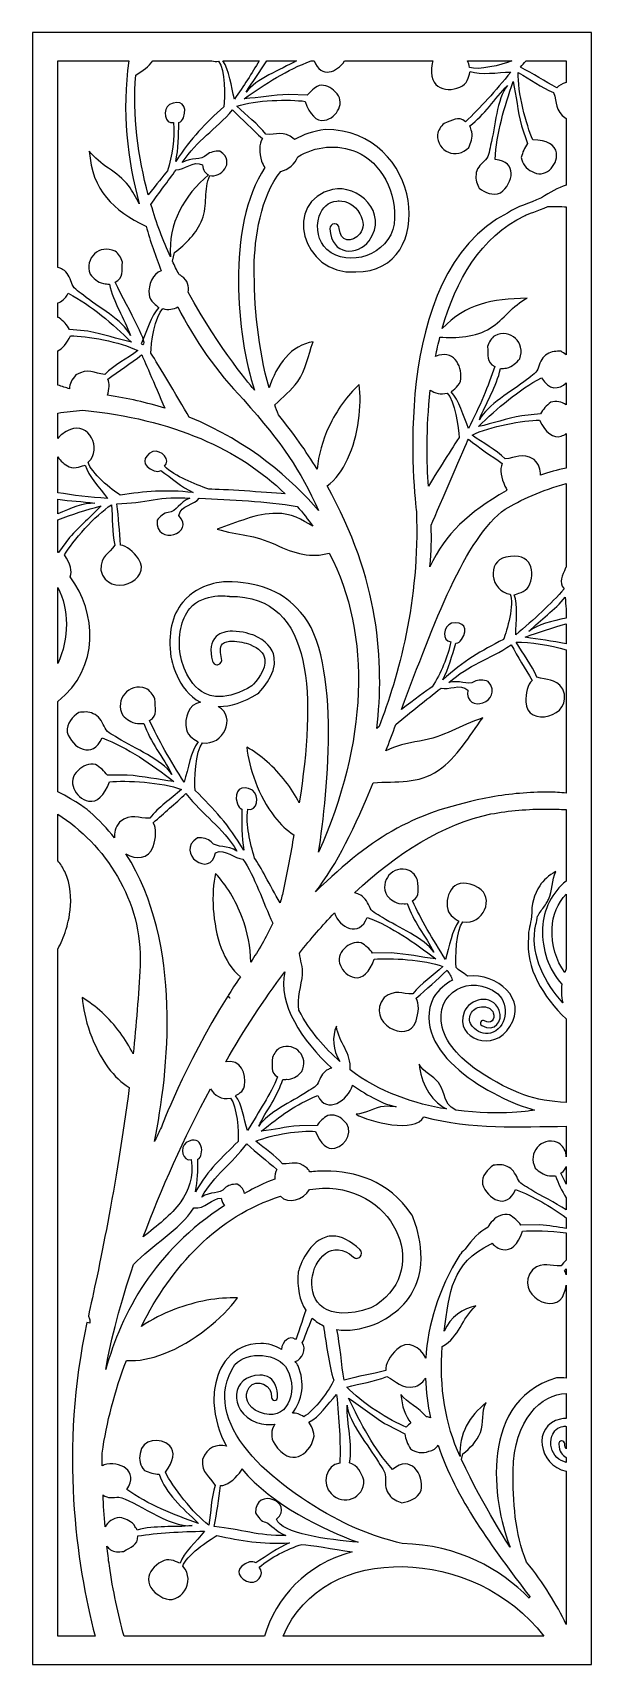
# Model space of a CAD drawing. Header units: centimetres. Extents: x -14.9 to -8.7, y -9 to 9.
import ezdxf

# ---------------------------------------------------------------- set-up
doc = ezdxf.new("R2010")
doc.units = ezdxf.units.CM
doc.header["$MEASUREMENT"] = 0
doc.layers.add('layer 1', color=7, linetype='Continuous')

msp = doc.modelspace()

# ---------------------------------------------------------------- linework, layer by layer
at = {"layer": 'layer 1', "color": 250}
for points, knots in [([(-14.86234, 9.00077), (-14.86234, 9.00077), (-8.70229, 9.00077), (-8.70229, 9.00077), (-8.70229, 9.00077), (-8.70229, 9.00077), (-8.70229, -9.00019), (-8.70229, -9.00019), (-8.70229, -9.00019), (-8.70229, -9.00019), (-14.86234, -9.00019), (-14.86234, -9.00019), (-14.86234, -9.00019), (-14.86234, -9.00019), (-14.86234, 9.00077), (-14.86234, 9.00077)], [0, 0, 0, 0, 0.2, 0.2, 0.2, 0.2, 0.4, 0.4, 0.4, 0.4, 0.6, 0.6, 0.6, 0.6, 1, 1, 1, 1]), ([(-13.80304, 8.68899), (-13.80304, 8.68899), (-14.58512, 8.68899), (-14.58512, 8.68899), (-14.58512, 8.68899), (-14.58512, 8.68899), (-14.58512, 6.41045), (-14.58512, 6.41045), (-14.58512, 6.41045), (-14.56621, 6.40612), (-14.54806, 6.39884), (-14.53194, 6.38659), (-14.53194, 6.38659), (-14.47597, 6.36027), (-14.45585, 6.2994), (-14.43352, 6.24314), (-14.43352, 6.24314), (-14.42133, 6.18144), (-14.36714, 6.15496), (-14.30311, 6.10366), (-14.30311, 6.10366), (-14.13929, 5.97242), (-13.87136, 5.83202), (-13.78245, 5.66024), (-13.78245, 5.66024), (-13.85483, 5.85033), (-13.9732, 6.02508), (-14.01483, 6.22576), (-14.01483, 6.22576), (-14.04638, 6.22453), (-14.05057, 6.23286), (-14.0817, 6.23143), (-14.0817, 6.23143), (-14.15338, 6.25043), (-14.18729, 6.28974), (-14.227, 6.33502), (-14.227, 6.33502), (-14.29738, 6.51039), (-14.12403, 6.67423), (-13.95344, 6.58833), (-13.95344, 6.58833), (-13.91403, 6.56487), (-13.88815, 6.5193), (-13.87209, 6.46871), (-13.87209, 6.46871), (-13.88171, 6.37577), (-13.85541, 6.29516), (-13.95237, 6.2487), (-13.95237, 6.2487), (-13.805, 5.93788), (-13.54499, 5.50808), (-13.66462, 5.56619), (-13.66462, 5.56619), (-13.60506, 5.69864), (-13.56016, 5.88058), (-13.47065, 5.96819), (-13.47065, 5.96819), (-13.49088, 5.98812), (-13.57218, 6.03896), (-13.57872, 6.11286), (-13.57872, 6.11286), (-13.58831, 6.22154), (-13.54047, 6.34106), (-13.4441, 6.37304), (-13.4441, 6.37304), (-13.50883, 6.53459), (-13.56475, 6.69929), (-13.61207, 6.866), (-13.61207, 6.866), (-13.61207, 6.866), (-13.61465, 6.866), (-13.61465, 6.866), (-13.61465, 6.866), (-13.97111, 7.03956), (-14.20969, 7.25702), (-14.23757, 7.69428), (-14.23757, 7.69428), (-14.12759, 7.54185), (-13.92353, 7.46764), (-13.80549, 7.31266), (-13.80549, 7.31266), (-13.75786, 7.24909), (-13.72205, 7.18134), (-13.68628, 7.11377), (-13.68628, 7.11377), (-13.8178, 7.59638), (-13.88074, 8.13158), (-13.80304, 8.68899)], [0, 0, 0, 0, 0.04347826, 0.04347826, 0.04347826, 0.04347826, 0.08695652, 0.08695652, 0.08695652, 0.08695652, 0.13043478, 0.13043478, 0.13043478, 0.13043478, 0.17391304, 0.17391304, 0.17391304, 0.17391304, 0.2173913, 0.2173913, 0.2173913, 0.2173913, 0.26086957, 0.26086957, 0.26086957, 0.26086957, 0.30434783, 0.30434783, 0.30434783, 0.30434783, 0.34782609, 0.34782609, 0.34782609, 0.34782609, 0.39130435, 0.39130435, 0.39130435, 0.39130435, 0.43478261, 0.43478261, 0.43478261, 0.43478261, 0.47826087, 0.47826087, 0.47826087, 0.47826087, 0.52173913, 0.52173913, 0.52173913, 0.52173913, 0.56521739, 0.56521739, 0.56521739, 0.56521739, 0.60869565, 0.60869565, 0.60869565, 0.60869565, 0.65217391, 0.65217391, 0.65217391, 0.65217391, 0.69565217, 0.69565217, 0.69565217, 0.69565217, 0.73913043, 0.73913043, 0.73913043, 0.73913043, 0.7826087, 0.7826087, 0.7826087, 0.7826087, 0.82608696, 0.82608696, 0.82608696, 0.82608696, 0.86956522, 0.86956522, 0.86956522, 0.86956522, 0.91304348, 0.91304348, 0.91304348, 0.91304348, 1, 1, 1, 1]), ([(-12.88741, 8.68899), (-12.88741, 8.68899), (-13.53544, 8.68899), (-13.53544, 8.68899), (-13.53544, 8.68899), (-13.58527, 8.62999), (-13.6457, 8.57663), (-13.72651, 8.53309), (-13.72651, 8.53309), (-13.76145, 8.09238), (-13.70038, 7.63058), (-13.5875, 7.21118), (-13.5875, 7.21118), (-13.49912, 7.3247), (-13.41937, 7.42559), (-13.37736, 7.4761), (-13.37736, 7.4761), (-13.32329, 7.6439), (-13.296, 7.83598), (-13.30923, 8.00832), (-13.30923, 8.00832), (-13.40887, 7.98442), (-13.43392, 8.15552), (-13.35343, 8.20783), (-13.35343, 8.20783), (-13.23815, 8.26609), (-13.14855, 8.20504), (-13.1996, 8.0615), (-13.1996, 8.0615), (-13.21406, 8.03341), (-13.22174, 8.01864), (-13.2494, 8.00854), (-13.2494, 8.00854), (-13.2549, 7.86525), (-13.2536, 7.71928), (-13.28506, 7.5786), (-13.28506, 7.5786), (-13.11534, 7.8409), (-12.95817, 7.99748), (-12.75545, 8.18381), (-12.75545, 8.18381), (-12.74002, 8.2824), (-12.74056, 8.59805), (-12.81209, 8.68589), (-12.81209, 8.68589), (-12.83878, 8.68229), (-12.86399, 8.68368), (-12.88741, 8.68899)], [0, 0, 0, 0, 0.07692308, 0.07692308, 0.07692308, 0.07692308, 0.15384615, 0.15384615, 0.15384615, 0.15384615, 0.23076923, 0.23076923, 0.23076923, 0.23076923, 0.30769231, 0.30769231, 0.30769231, 0.30769231, 0.38461538, 0.38461538, 0.38461538, 0.38461538, 0.46153846, 0.46153846, 0.46153846, 0.46153846, 0.53846154, 0.53846154, 0.53846154, 0.53846154, 0.61538462, 0.61538462, 0.61538462, 0.61538462, 0.69230769, 0.69230769, 0.69230769, 0.69230769, 0.76923077, 0.76923077, 0.76923077, 0.76923077, 0.84615385, 0.84615385, 0.84615385, 0.84615385, 1, 1, 1, 1]), ([(-12.36509, 8.68899), (-12.36509, 8.68899), (-12.76567, 8.68899), (-12.76567, 8.68899), (-12.76567, 8.68899), (-12.69236, 8.58909), (-12.67502, 8.40581), (-12.63638, 8.26815), (-12.63638, 8.26815), (-12.53644, 8.41156), (-12.44431, 8.55277), (-12.36509, 8.68899)], [0, 0, 0, 0, 0.25, 0.25, 0.25, 0.25, 0.5, 0.5, 0.5, 0.5, 1, 1, 1, 1]), ([(-10.44827, 8.68899), (-10.44827, 8.68899), (-11.42381, 8.68899), (-11.42381, 8.68899), (-11.42381, 8.68899), (-11.50433, 8.55994), (-11.68192, 8.49349), (-11.75964, 8.68899), (-11.75964, 8.68899), (-11.75964, 8.68899), (-11.79006, 8.68899), (-11.79006, 8.68899), (-11.79006, 8.68899), (-12.05486, 8.5937), (-12.29797, 8.43492), (-12.52852, 8.27167), (-12.52852, 8.27167), (-12.36375, 8.28225), (-12.21619, 8.31415), (-12.03822, 8.31868), (-12.03822, 8.31868), (-12.03822, 8.31868), (-11.83486, 8.30957), (-11.83486, 8.30957), (-11.83486, 8.30957), (-11.79973, 8.35517), (-11.7568, 8.38919), (-11.70476, 8.41803), (-11.70476, 8.41803), (-11.63981, 8.42701), (-11.56808, 8.40167), (-11.52679, 8.34735), (-11.52679, 8.34735), (-11.40432, 8.24359), (-11.50491, 8.05705), (-11.64609, 8.03411), (-11.64609, 8.03411), (-11.73628, 8.01955), (-11.80946, 8.09496), (-11.85619, 8.24237), (-11.85619, 8.24237), (-12.02815, 8.2673), (-12.40785, 8.25752), (-12.61048, 8.19044), (-12.61048, 8.19044), (-12.50326, 8.08435), (-12.3805, 7.99771), (-12.29117, 7.87971), (-12.29117, 7.87971), (-12.17016, 7.86707), (-12.10382, 7.92943), (-11.97858, 7.82571), (-11.97858, 7.82571), (-11.9776, 7.82439), (-11.97674, 7.82308), (-11.9758, 7.82176), (-11.9758, 7.82176), (-11.87787, 7.87665), (-11.76603, 7.91428), (-11.63878, 7.93091), (-11.63878, 7.93091), (-10.56365, 7.94063), (-10.38508, 6.35603), (-11.29956, 6.36062), (-11.29956, 6.36062), (-11.90608, 6.32422), (-12.10251, 7.14913), (-11.55472, 7.26987), (-11.55472, 7.26987), (-11.28024, 7.33035), (-10.92849, 7.01739), (-11.15289, 6.70514), (-11.15289, 6.70514), (-11.2746, 6.5358), (-11.57032, 6.53776), (-11.58569, 6.83554), (-11.58569, 6.83554), (-11.58711, 6.866), (-11.56452, 6.89118), (-11.53677, 6.89247), (-11.53677, 6.89247), (-11.53593, 6.89259), (-11.53506, 6.89259), (-11.53434, 6.89259), (-11.53434, 6.89259), (-11.505, 6.89259), (-11.48229, 6.86917), (-11.481, 6.84083), (-11.481, 6.84083), (-11.47686, 6.69216), (-11.33809, 6.67621), (-11.25582, 6.77985), (-11.25582, 6.77985), (-11.20807, 6.83954), (-11.20807, 6.91905), (-11.25436, 7.00244), (-11.25436, 7.00244), (-11.31245, 7.10788), (-11.40537, 7.14453), (-11.48125, 7.14453), (-11.48125, 7.14453), (-11.49019, 7.14453), (-11.49912, 7.14399), (-11.50759, 7.14294), (-11.50759, 7.14294), (-11.60163, 7.13247), (-11.67455, 7.07006), (-11.70243, 6.97603), (-11.70243, 6.97603), (-11.74471, 6.83423), (-11.71424, 6.70309), (-11.61887, 6.60888), (-11.61887, 6.60888), (-11.38078, 6.39656), (-10.93246, 6.54991), (-10.8757, 6.88858), (-10.8757, 6.88858), (-10.84113, 7.24651), (-11.01661, 7.5631), (-11.2913, 7.68415), (-11.2913, 7.68415), (-11.50132, 7.77669), (-11.74613, 7.74833), (-11.93948, 7.63107), (-11.93948, 7.63107), (-11.96646, 7.55046), (-12.04495, 7.48913), (-12.12599, 7.46931), (-12.12599, 7.46931), (-12.34837, 7.19723), (-12.41672, 6.73105), (-12.41952, 6.41355), (-12.41952, 6.41355), (-12.42161, 5.99737), (-12.37843, 5.5097), (-12.25452, 5.08122), (-12.25452, 5.08122), (-12.17698, 5.33032), (-12.00635, 5.56101), (-11.76949, 5.58847), (-11.76949, 5.58847), (-11.82785, 5.44079), (-11.84847, 5.278), (-11.93971, 5.15103), (-11.93971, 5.15103), (-12.00811, 5.05679), (-12.10671, 4.97577), (-12.19393, 4.89487), (-12.19393, 4.89487), (-12.18049, 4.85797), (-12.16639, 4.8217), (-12.15151, 4.7862), (-12.15151, 4.7862), (-11.98807, 4.58244), (-11.84687, 4.38164), (-11.72519, 4.18439), (-11.72519, 4.18439), (-11.71207, 4.34215), (-11.66482, 4.50323), (-11.59585, 4.65186), (-11.59585, 4.65186), (-11.51031, 4.83618), (-11.39134, 5.00124), (-11.26293, 5.11734), (-11.26293, 5.11734), (-11.23232, 4.89654), (-11.26806, 4.55746), (-11.38956, 4.29562), (-11.38956, 4.29562), (-11.44602, 4.17395), (-11.52096, 4.06888), (-11.61638, 3.99991), (-11.61638, 3.99991), (-11.03914, 2.9738), (-10.98179, 2.05174), (-11.06855, 1.32543), (-11.06855, 1.32543), (-11.06855, 1.32543), (-11.043, 1.34518), (-11.043, 1.34518), (-11.043, 1.34518), (-10.83466, 1.88632), (-10.59136, 2.73991), (-10.63156, 3.71858), (-10.63156, 3.71858), (-10.6435, 3.82597), (-10.95713, 6.33503), (-9.62659, 7.01088), (-9.62659, 7.01088), (-9.50985, 7.09039), (-9.40019, 7.11064), (-9.25198, 7.17763), (-9.25198, 7.17763), (-9.1599, 7.23959), (-9.06972, 7.28599), (-8.97951, 7.31808), (-8.97951, 7.31808), (-8.97951, 7.31808), (-8.97951, 8.05371), (-8.97951, 8.05371), (-8.97951, 8.05371), (-9.11406, 8.14552), (-9.07258, 8.22705), (-9.11866, 8.3403), (-9.11866, 8.3403), (-9.25777, 8.39357), (-9.37594, 8.48797), (-9.50854, 8.56188), (-9.50854, 8.56188), (-9.5166, 8.34719), (-9.41963, 7.9774), (-9.34732, 7.81814), (-9.34732, 7.81814), (-9.19173, 7.81428), (-9.09831, 7.76467), (-9.08711, 7.67341), (-9.08711, 7.67341), (-9.06971, 7.5305), (-9.22186, 7.38098), (-9.35648, 7.47027), (-9.35648, 7.47027), (-9.42058, 7.49497), (-9.46518, 7.5572), (-9.4747, 7.62251), (-9.4747, 7.62251), (-9.46139, 7.6809), (-9.44054, 7.73194), (-9.40632, 7.77868), (-9.40632, 7.77868), (-9.40632, 7.77868), (-9.47211, 7.97273), (-9.47211, 7.97273), (-9.47211, 7.97273), (-9.51762, 8.14603), (-9.52815, 8.29763), (-9.56411, 8.45988), (-9.56411, 8.45988), (-9.66043, 8.18222), (-9.74839, 7.8929), (-9.76213, 7.60049), (-9.76213, 7.60049), (-9.51122, 7.5833), (-9.56181, 7.33565), (-9.70393, 7.23341), (-9.70393, 7.23341), (-9.79199, 7.19553), (-9.87363, 7.23947), (-9.93867, 7.28445), (-9.93867, 7.28445), (-9.95773, 7.32829), (-9.98577, 7.38049), (-9.97378, 7.43432), (-9.97378, 7.43432), (-9.97326, 7.49618), (-9.92637, 7.53991), (-9.88459, 7.5837), (-9.88459, 7.5837), (-9.83364, 7.62056), (-9.83223, 7.68086), (-9.81238, 7.76047), (-9.81238, 7.76047), (-9.76161, 7.96414), (-9.74603, 8.26622), (-9.62712, 8.41879), (-9.62712, 8.41879), (-9.76957, 8.27358), (-9.87886, 8.09301), (-10.04379, 7.97134), (-10.04379, 7.97134), (-10.02947, 7.94318), (-10.03529, 7.93591), (-10.02099, 7.90822), (-10.02099, 7.90822), (-10.00828, 7.83516), (-10.02983, 7.78792), (-10.05437, 7.73291), (-10.05437, 7.73291), (-10.18428, 7.59568), (-10.40557, 7.68471), (-10.39883, 7.87557), (-10.39883, 7.87557), (-10.39398, 7.92119), (-10.3634, 7.96375), (-10.32414, 7.99948), (-10.32414, 7.99948), (-10.23569, 8.02959), (-10.17345, 8.08716), (-10.09072, 8.0185), (-10.09072, 8.0185), (-9.92696, 8.16861), (-9.75887, 8.35745), (-9.59093, 8.56514), (-9.59093, 8.56514), (-9.73615, 8.5639), (-9.9202, 8.52865), (-10.0372, 8.57335), (-10.0372, 8.57335), (-10.04684, 8.54664), (-10.05907, 8.45154), (-10.12346, 8.41472), (-10.12346, 8.41472), (-10.27588, 8.3276), (-10.51599, 8.36379), (-10.45581, 8.66115), (-10.45581, 8.66115), (-10.45393, 8.67095), (-10.45138, 8.68023), (-10.44827, 8.68899)], [0, 0, 0, 0, 0.01282051, 0.01282051, 0.01282051, 0.01282051, 0.02564103, 0.02564103, 0.02564103, 0.02564103, 0.03846154, 0.03846154, 0.03846154, 0.03846154, 0.05128205, 0.05128205, 0.05128205, 0.05128205, 0.06410256, 0.06410256, 0.06410256, 0.06410256, 0.07692308, 0.07692308, 0.07692308, 0.07692308, 0.08974359, 0.08974359, 0.08974359, 0.08974359, 0.1025641, 0.1025641, 0.1025641, 0.1025641, 0.11538462, 0.11538462, 0.11538462, 0.11538462, 0.12820513, 0.12820513, 0.12820513, 0.12820513, 0.14102564, 0.14102564, 0.14102564, 0.14102564, 0.15384615, 0.15384615, 0.15384615, 0.15384615, 0.16666667, 0.16666667, 0.16666667, 0.16666667, 0.17948718, 0.17948718, 0.17948718, 0.17948718, 0.19230769, 0.19230769, 0.19230769, 0.19230769, 0.20512821, 0.20512821, 0.20512821, 0.20512821, 0.21794872, 0.21794872, 0.21794872, 0.21794872, 0.23076923, 0.23076923, 0.23076923, 0.23076923, 0.24358974, 0.24358974, 0.24358974, 0.24358974, 0.25641026, 0.25641026, 0.25641026, 0.25641026, 0.26923077, 0.26923077, 0.26923077, 0.26923077, 0.28205128, 0.28205128, 0.28205128, 0.28205128, 0.29487179, 0.29487179, 0.29487179, 0.29487179, 0.30769231, 0.30769231, 0.30769231, 0.30769231, 0.32051282, 0.32051282, 0.32051282, 0.32051282, 0.33333333, 0.33333333, 0.33333333, 0.33333333, 0.34615385, 0.34615385, 0.34615385, 0.34615385, 0.35897436, 0.35897436, 0.35897436, 0.35897436, 0.37179487, 0.37179487, 0.37179487, 0.37179487, 0.38461538, 0.38461538, 0.38461538, 0.38461538, 0.3974359, 0.3974359, 0.3974359, 0.3974359, 0.41025641, 0.41025641, 0.41025641, 0.41025641, 0.42307692, 0.42307692, 0.42307692, 0.42307692, 0.43589744, 0.43589744, 0.43589744, 0.43589744, 0.44871795, 0.44871795, 0.44871795, 0.44871795, 0.46153846, 0.46153846, 0.46153846, 0.46153846, 0.47435897, 0.47435897, 0.47435897, 0.47435897, 0.48717949, 0.48717949, 0.48717949, 0.48717949, 0.5, 0.5, 0.5, 0.5, 0.51282051, 0.51282051, 0.51282051, 0.51282051, 0.52564103, 0.52564103, 0.52564103, 0.52564103, 0.53846154, 0.53846154, 0.53846154, 0.53846154, 0.55128205, 0.55128205, 0.55128205, 0.55128205, 0.56410256, 0.56410256, 0.56410256, 0.56410256, 0.57692308, 0.57692308, 0.57692308, 0.57692308, 0.58974359, 0.58974359, 0.58974359, 0.58974359, 0.6025641, 0.6025641, 0.6025641, 0.6025641, 0.61538462, 0.61538462, 0.61538462, 0.61538462, 0.62820513, 0.62820513, 0.62820513, 0.62820513, 0.64102564, 0.64102564, 0.64102564, 0.64102564, 0.65384615, 0.65384615, 0.65384615, 0.65384615, 0.66666667, 0.66666667, 0.66666667, 0.66666667, 0.67948718, 0.67948718, 0.67948718, 0.67948718, 0.69230769, 0.69230769, 0.69230769, 0.69230769, 0.70512821, 0.70512821, 0.70512821, 0.70512821, 0.71794872, 0.71794872, 0.71794872, 0.71794872, 0.73076923, 0.73076923, 0.73076923, 0.73076923, 0.74358974, 0.74358974, 0.74358974, 0.74358974, 0.75641026, 0.75641026, 0.75641026, 0.75641026, 0.76923077, 0.76923077, 0.76923077, 0.76923077, 0.78205128, 0.78205128, 0.78205128, 0.78205128, 0.79487179, 0.79487179, 0.79487179, 0.79487179, 0.80769231, 0.80769231, 0.80769231, 0.80769231, 0.82051282, 0.82051282, 0.82051282, 0.82051282, 0.83333333, 0.83333333, 0.83333333, 0.83333333, 0.84615385, 0.84615385, 0.84615385, 0.84615385, 0.85897436, 0.85897436, 0.85897436, 0.85897436, 0.87179487, 0.87179487, 0.87179487, 0.87179487, 0.88461538, 0.88461538, 0.88461538, 0.88461538, 0.8974359, 0.8974359, 0.8974359, 0.8974359, 0.91025641, 0.91025641, 0.91025641, 0.91025641, 0.92307692, 0.92307692, 0.92307692, 0.92307692, 0.93589744, 0.93589744, 0.93589744, 0.93589744, 0.94871795, 0.94871795, 0.94871795, 0.94871795, 0.96153846, 0.96153846, 0.96153846, 0.96153846, 0.97435897, 0.97435897, 0.97435897, 0.97435897, 1, 1, 1, 1]), ([(-11.95292, 8.68899), (-11.95292, 8.68899), (-12.28189, 8.68899), (-12.28189, 8.68899), (-12.28189, 8.68899), (-12.35282, 8.57161), (-12.43961, 8.4624), (-12.50674, 8.34318), (-12.50674, 8.34318), (-12.39877, 8.49235), (-12.13353, 8.58898), (-11.95292, 8.68899)], [0, 0, 0, 0, 0.25, 0.25, 0.25, 0.25, 0.5, 0.5, 0.5, 0.5, 1, 1, 1, 1]), ([(-9.57854, 8.68899), (-9.57854, 8.68899), (-10.06763, 8.68899), (-10.06763, 8.68899), (-10.06763, 8.68899), (-10.05619, 8.66805), (-10.04796, 8.64436), (-10.04401, 8.61792), (-10.04401, 8.61792), (-9.95021, 8.57812), (-9.69639, 8.64414), (-9.57854, 8.68899)], [0, 0, 0, 0, 0.25, 0.25, 0.25, 0.25, 0.5, 0.5, 0.5, 0.5, 1, 1, 1, 1]), ([(-8.97951, 8.68899), (-8.97951, 8.68899), (-9.42043, 8.68899), (-9.42043, 8.68899), (-9.42043, 8.68899), (-9.44361, 8.6662), (-9.46681, 8.64284), (-9.48304, 8.61866), (-9.48304, 8.61866), (-9.34421, 8.54641), (-9.21656, 8.46723), (-9.08277, 8.39112), (-9.08277, 8.39112), (-9.0613, 8.41902), (-9.02366, 8.43839), (-8.97951, 8.45071), (-8.97951, 8.45071), (-8.97951, 8.45071), (-8.97951, 8.68899), (-8.97951, 8.68899)], [0, 0, 0, 0, 0.16666667, 0.16666667, 0.16666667, 0.16666667, 0.33333333, 0.33333333, 0.33333333, 0.33333333, 0.5, 0.5, 0.5, 0.5, 0.66666667, 0.66666667, 0.66666667, 0.66666667, 1, 1, 1, 1]), ([(-12.90904, 7.42476), (-12.97809, 7.27586), (-12.93257, 7.09143), (-12.99323, 6.94059), (-12.99323, 6.94059), (-13.05275, 6.78946), (-13.17212, 6.67024), (-13.29793, 6.57345), (-13.29793, 6.57345), (-13.29793, 6.57345), (-13.32051, 6.47799), (-13.32051, 6.47799), (-13.32051, 6.47799), (-13.29764, 6.42949), (-13.27441, 6.38193), (-13.25096, 6.33528), (-13.25096, 6.33528), (-13.23955, 6.32832), (-13.22789, 6.32052), (-13.21595, 6.31179), (-13.21595, 6.31179), (-13.1538, 6.26736), (-13.1353, 6.20112), (-13.14714, 6.13722), (-13.14714, 6.13722), (-12.79608, 5.49419), (-12.4311, 5.07512), (-12.42198, 5.06363), (-12.42198, 5.06363), (-12.42198, 5.06363), (-12.41668, 5.05834), (-12.41668, 5.05834), (-12.41668, 5.05834), (-12.60989, 5.64239), (-12.73387, 6.86401), (-12.30087, 7.51337), (-12.30087, 7.51337), (-12.31668, 7.53142), (-12.32933, 7.55453), (-12.33747, 7.58347), (-12.33747, 7.58347), (-12.36242, 7.67243), (-12.36994, 7.77658), (-12.32973, 7.83141), (-12.32973, 7.83141), (-12.43939, 7.938), (-12.55026, 8.0379), (-12.6576, 8.15039), (-12.6576, 8.15039), (-12.84964, 7.92161), (-13.04763, 7.82098), (-13.21222, 7.56729), (-13.21222, 7.56729), (-13.11406, 7.63065), (-13.00438, 7.58583), (-12.94204, 7.65303), (-12.94204, 7.65303), (-12.90764, 7.68558), (-12.85155, 7.69393), (-12.79676, 7.69284), (-12.79676, 7.69284), (-12.61693, 7.56669), (-12.79387, 7.3922), (-12.90904, 7.42476)], [0, 0, 0, 0, 0.05882353, 0.05882353, 0.05882353, 0.05882353, 0.11764706, 0.11764706, 0.11764706, 0.11764706, 0.17647059, 0.17647059, 0.17647059, 0.17647059, 0.23529412, 0.23529412, 0.23529412, 0.23529412, 0.29411765, 0.29411765, 0.29411765, 0.29411765, 0.35294118, 0.35294118, 0.35294118, 0.35294118, 0.41176471, 0.41176471, 0.41176471, 0.41176471, 0.47058824, 0.47058824, 0.47058824, 0.47058824, 0.52941176, 0.52941176, 0.52941176, 0.52941176, 0.58823529, 0.58823529, 0.58823529, 0.58823529, 0.64705882, 0.64705882, 0.64705882, 0.64705882, 0.70588235, 0.70588235, 0.70588235, 0.70588235, 0.76470588, 0.76470588, 0.76470588, 0.76470588, 0.82352941, 0.82352941, 0.82352941, 0.82352941, 0.88235294, 0.88235294, 0.88235294, 0.88235294, 1, 1, 1, 1]), ([(-13.55795, 7.10632), (-13.4967, 6.89832), (-13.42321, 6.70248), (-13.34309, 6.52704), (-13.34309, 6.52704), (-13.37106, 6.89705), (-13.19165, 7.20561), (-12.92396, 7.43033), (-12.92396, 7.43033), (-12.95667, 7.44579), (-12.98216, 7.48091), (-12.989, 7.54276), (-12.989, 7.54276), (-13.0923, 7.59531), (-13.19061, 7.48158), (-13.27921, 7.48691), (-13.27921, 7.48691), (-13.37214, 7.36166), (-13.46641, 7.235), (-13.55795, 7.10632)], [0, 0, 0, 0, 0.16666667, 0.16666667, 0.16666667, 0.16666667, 0.33333333, 0.33333333, 0.33333333, 0.33333333, 0.5, 0.5, 0.5, 0.5, 0.66666667, 0.66666667, 0.66666667, 0.66666667, 1, 1, 1, 1]), ([(-8.97951, 5.44745), (-8.97951, 5.44745), (-8.97951, 7.0787), (-8.97951, 7.0787), (-8.97951, 7.0787), (-8.97951, 7.0787), (-8.99762, 7.07941), (-8.99762, 7.07941), (-8.99762, 7.07941), (-9.03814, 7.08201), (-9.07814, 7.08401), (-9.11841, 7.08401), (-9.11841, 7.08401), (-9.13982, 7.08401), (-9.1614, 7.08343), (-9.18311, 7.08201), (-9.18311, 7.08201), (-9.2852, 7.03956), (-9.41105, 6.99456), (-9.43359, 6.98392), (-9.43359, 6.98392), (-9.92524, 6.7468), (-10.19688, 6.26307), (-10.34672, 5.7382), (-10.34672, 5.7382), (-10.08026, 6.00854), (-9.80862, 6.06418), (-9.40845, 6.07094), (-9.40845, 6.07094), (-9.57538, 5.99402), (-9.66282, 5.83094), (-9.81926, 5.74095), (-9.81926, 5.74095), (-9.96928, 5.64086), (-10.19768, 5.62629), (-10.37123, 5.6429), (-10.37123, 5.6429), (-10.38968, 5.57184), (-10.40588, 5.50038), (-10.4201, 5.42899), (-10.4201, 5.42899), (-10.22875, 5.51073), (-10.1273, 5.33519), (-10.14089, 5.18136), (-10.14089, 5.18136), (-10.14743, 5.10747), (-10.22872, 5.05662), (-10.24896, 5.03669), (-10.24896, 5.03669), (-10.15945, 4.94908), (-10.11455, 4.76715), (-10.05499, 4.6347), (-10.05499, 4.6347), (-9.9365, 4.87407), (-9.83518, 5.10569), (-9.76724, 5.3172), (-9.76724, 5.3172), (-9.86419, 5.36366), (-9.83789, 5.44426), (-9.84751, 5.53721), (-9.84751, 5.53721), (-9.83147, 5.5878), (-9.80558, 5.63337), (-9.76617, 5.65684), (-9.76617, 5.65684), (-9.59558, 5.74272), (-9.42223, 5.57889), (-9.4926, 5.40353), (-9.4926, 5.40353), (-9.53231, 5.35825), (-9.56623, 5.31892), (-9.63791, 5.29993), (-9.63791, 5.29993), (-9.66905, 5.30136), (-9.67324, 5.29303), (-9.70479, 5.29427), (-9.70479, 5.29427), (-9.7464, 5.09358), (-9.86477, 4.91884), (-9.93716, 4.72874), (-9.93716, 4.72874), (-9.84825, 4.90051), (-9.58033, 5.04093), (-9.4165, 5.17217), (-9.4165, 5.17217), (-9.35247, 5.22347), (-9.29829, 5.24994), (-9.28609, 5.31164), (-9.28609, 5.31164), (-9.26377, 5.36789), (-9.24363, 5.42877), (-9.18766, 5.45509), (-9.18766, 5.45509), (-9.14377, 5.48847), (-9.08463, 5.48482), (-9.03683, 5.48582), (-9.03683, 5.48582), (-9.01762, 5.47445), (-8.99793, 5.46185), (-8.97951, 5.44745)], [0, 0, 0, 0, 0.03846154, 0.03846154, 0.03846154, 0.03846154, 0.07692308, 0.07692308, 0.07692308, 0.07692308, 0.11538462, 0.11538462, 0.11538462, 0.11538462, 0.15384615, 0.15384615, 0.15384615, 0.15384615, 0.19230769, 0.19230769, 0.19230769, 0.19230769, 0.23076923, 0.23076923, 0.23076923, 0.23076923, 0.26923077, 0.26923077, 0.26923077, 0.26923077, 0.30769231, 0.30769231, 0.30769231, 0.30769231, 0.34615385, 0.34615385, 0.34615385, 0.34615385, 0.38461538, 0.38461538, 0.38461538, 0.38461538, 0.42307692, 0.42307692, 0.42307692, 0.42307692, 0.46153846, 0.46153846, 0.46153846, 0.46153846, 0.5, 0.5, 0.5, 0.5, 0.53846154, 0.53846154, 0.53846154, 0.53846154, 0.57692308, 0.57692308, 0.57692308, 0.57692308, 0.61538462, 0.61538462, 0.61538462, 0.61538462, 0.65384615, 0.65384615, 0.65384615, 0.65384615, 0.69230769, 0.69230769, 0.69230769, 0.69230769, 0.73076923, 0.73076923, 0.73076923, 0.73076923, 0.76923077, 0.76923077, 0.76923077, 0.76923077, 0.80769231, 0.80769231, 0.80769231, 0.80769231, 0.84615385, 0.84615385, 0.84615385, 0.84615385, 0.88461538, 0.88461538, 0.88461538, 0.88461538, 0.92307692, 0.92307692, 0.92307692, 0.92307692, 1, 1, 1, 1]), ([(-14.58512, 6.01875), (-14.58512, 6.01875), (-14.58512, 5.85843), (-14.58512, 5.85843), (-14.58512, 5.85843), (-14.57987, 5.85735), (-14.57467, 5.85605), (-14.56955, 5.85454), (-14.56955, 5.85454), (-14.52207, 5.81804), (-14.48441, 5.77777), (-14.45625, 5.72715), (-14.45625, 5.72715), (-14.45625, 5.72715), (-14.25247, 5.70584), (-14.25247, 5.70584), (-14.25247, 5.70584), (-14.076, 5.67475), (-13.93388, 5.62095), (-13.77145, 5.58581), (-13.77145, 5.58581), (-13.98345, 5.78937), (-14.20953, 5.99019), (-14.46944, 6.12487), (-14.46944, 6.12487), (-14.5033, 6.06282), (-14.54372, 6.03003), (-14.58512, 6.01875)], [0, 0, 0, 0, 0.125, 0.125, 0.125, 0.125, 0.25, 0.25, 0.25, 0.25, 0.375, 0.375, 0.375, 0.375, 0.5, 0.5, 0.5, 0.5, 0.625, 0.625, 0.625, 0.625, 0.75, 0.75, 0.75, 0.75, 1, 1, 1, 1]), ([(-13.13532, 4.7584), (-12.46415, 4.48528), (-11.99952, 4.06515), (-11.70906, 3.72793), (-11.70906, 3.72793), (-11.91973, 4.18635), (-12.09729, 4.45283), (-12.5386, 4.95365), (-12.5386, 4.95365), (-12.83335, 5.25994), (-13.07373, 5.60576), (-13.26307, 5.97513), (-13.26307, 5.97513), (-13.30969, 5.94842), (-13.36656, 5.9381), (-13.42733, 5.95576), (-13.42733, 5.95576), (-13.51165, 5.87902), (-13.55933, 5.56491), (-13.55869, 5.46445), (-13.55869, 5.46445), (-13.53225, 5.43173), (-13.26081, 4.96975), (-13.13532, 4.7584)], [0, 0, 0, 0, 0.14285714, 0.14285714, 0.14285714, 0.14285714, 0.28571429, 0.28571429, 0.28571429, 0.28571429, 0.42857143, 0.42857143, 0.42857143, 0.42857143, 0.57142857, 0.57142857, 0.57142857, 0.57142857, 0.71428571, 0.71428571, 0.71428571, 0.71428571, 1, 1, 1, 1]), ([(-14.58512, 5.48949), (-14.58512, 5.48949), (-14.58512, 5.11203), (-14.58512, 5.11203), (-14.58512, 5.11203), (-14.53717, 5.0967), (-14.49398, 5.08348), (-14.45638, 5.07229), (-14.45638, 5.07229), (-14.45564, 5.12229), (-14.43491, 5.17473), (-14.38548, 5.22405), (-14.38548, 5.22405), (-14.24531, 5.30858), (-14.1886, 5.23659), (-14.06625, 5.23111), (-14.06625, 5.23111), (-13.95971, 5.33522), (-13.82457, 5.40313), (-13.702, 5.49272), (-13.702, 5.49272), (-13.89368, 5.58975), (-14.27017, 5.65619), (-14.44507, 5.65706), (-14.44507, 5.65706), (-14.48688, 5.57181), (-14.53446, 5.51472), (-14.58512, 5.48949)], [0, 0, 0, 0, 0.125, 0.125, 0.125, 0.125, 0.25, 0.25, 0.25, 0.25, 0.375, 0.375, 0.375, 0.375, 0.5, 0.5, 0.5, 0.5, 0.625, 0.625, 0.625, 0.625, 0.75, 0.75, 0.75, 0.75, 1, 1, 1, 1]), ([(-14.03776, 5.0002), (-13.81113, 4.968), (-13.60038, 4.91853), (-13.40501, 4.85615), (-13.40501, 4.85615), (-13.51775, 5.12075), (-13.64323, 5.41663), (-13.66108, 5.44581), (-13.66108, 5.44581), (-13.78473, 5.34988), (-13.91001, 5.26701), (-14.03507, 5.17726), (-14.03507, 5.17726), (-14.01178, 5.13292), (-14.01786, 5.06611), (-14.03776, 5.0002)], [0, 0, 0, 0, 0.2, 0.2, 0.2, 0.2, 0.4, 0.4, 0.4, 0.4, 0.6, 0.6, 0.6, 0.6, 1, 1, 1, 1]), ([(-10.47765, 5.05737), (-10.52608, 4.63291), (-10.51554, 4.24307), (-10.49935, 3.99758), (-10.49935, 3.99758), (-10.38359, 4.18394), (-10.18544, 4.50261), (-10.16091, 4.53295), (-10.16091, 4.53295), (-10.16029, 4.63341), (-10.20796, 4.94751), (-10.29229, 5.02425), (-10.29229, 5.02425), (-10.36258, 5.00384), (-10.42761, 5.02085), (-10.47765, 5.05737)], [0, 0, 0, 0, 0.2, 0.2, 0.2, 0.2, 0.4, 0.4, 0.4, 0.4, 0.6, 0.6, 0.6, 0.6, 1, 1, 1, 1]), ([(-8.97951, 4.89388), (-8.97951, 4.89388), (-8.97951, 5.13643), (-8.97951, 5.13643), (-8.97951, 5.13643), (-9.05858, 5.06281), (-9.17195, 5.05001), (-9.25017, 5.19337), (-9.25017, 5.19337), (-9.51007, 5.05868), (-9.73616, 4.85787), (-9.94816, 4.65432), (-9.94816, 4.65432), (-9.78572, 4.68946), (-9.64361, 4.74324), (-9.46714, 4.77433), (-9.46714, 4.77433), (-9.46714, 4.77433), (-9.26335, 4.79565), (-9.26335, 4.79565), (-9.26335, 4.79565), (-9.2352, 4.84628), (-9.19754, 4.88654), (-9.15006, 4.92304), (-9.15006, 4.92304), (-9.09372, 4.93962), (-9.02799, 4.92997), (-8.97951, 4.89388)], [0, 0, 0, 0, 0.125, 0.125, 0.125, 0.125, 0.25, 0.25, 0.25, 0.25, 0.375, 0.375, 0.375, 0.375, 0.5, 0.5, 0.5, 0.5, 0.625, 0.625, 0.625, 0.625, 0.75, 0.75, 0.75, 0.75, 1, 1, 1, 1]), ([(-14.58512, 4.80445), (-14.58512, 4.80445), (-14.58512, 4.52259), (-14.58512, 4.52259), (-14.58512, 4.52259), (-14.55823, 4.55948), (-14.51357, 4.59402), (-14.44631, 4.62275), (-14.44631, 4.62275), (-14.25195, 4.70813), (-14.0851, 4.41525), (-14.2495, 4.26152), (-14.2495, 4.26152), (-14.22675, 4.15055), (-13.98267, 3.95041), (-13.89656, 3.89997), (-13.89656, 3.89997), (-13.62401, 3.93904), (-13.4033, 3.96167), (-13.0928, 3.92712), (-13.0928, 3.92712), (-13.22165, 3.99178), (-13.33387, 4.08514), (-13.44829, 4.17155), (-13.44829, 4.17155), (-13.47361, 4.15652), (-13.48991, 4.15992), (-13.52081, 4.1665), (-13.52081, 4.1665), (-13.66427, 4.2178), (-13.65484, 4.32581), (-13.53679, 4.37821), (-13.53679, 4.37821), (-13.44535, 4.40745), (-13.3287, 4.27978), (-13.41026, 4.21775), (-13.41026, 4.21775), (-13.28519, 4.09845), (-13.08416, 4.02722), (-12.92001, 3.96291), (-12.92001, 3.96291), (-12.76819, 3.96426), (-12.30672, 3.92981), (-12.07823, 3.91339), (-12.07823, 3.91339), (-12.57903, 4.40338), (-13.31775, 4.73765), (-14.30904, 4.83615), (-14.30904, 4.83615), (-14.4029, 4.8276), (-14.49498, 4.81709), (-14.58512, 4.80445)], [0, 0, 0, 0, 0.07142857, 0.07142857, 0.07142857, 0.07142857, 0.14285714, 0.14285714, 0.14285714, 0.14285714, 0.21428571, 0.21428571, 0.21428571, 0.21428571, 0.28571429, 0.28571429, 0.28571429, 0.28571429, 0.35714286, 0.35714286, 0.35714286, 0.35714286, 0.42857143, 0.42857143, 0.42857143, 0.42857143, 0.5, 0.5, 0.5, 0.5, 0.57142857, 0.57142857, 0.57142857, 0.57142857, 0.64285714, 0.64285714, 0.64285714, 0.64285714, 0.71428571, 0.71428571, 0.71428571, 0.71428571, 0.78571429, 0.78571429, 0.78571429, 0.78571429, 0.85714286, 0.85714286, 0.85714286, 0.85714286, 1, 1, 1, 1]), ([(-8.97951, 4.19595), (-8.97951, 4.19595), (-8.97951, 4.57763), (-8.97951, 4.57763), (-8.97951, 4.57763), (-8.99615, 4.5656), (-9.01455, 4.55598), (-9.03432, 4.54964), (-9.03432, 4.54964), (-9.12191, 4.52169), (-9.20601, 4.58581), (-9.27455, 4.72556), (-9.27455, 4.72556), (-9.44944, 4.7247), (-9.82593, 4.65825), (-10.01761, 4.56121), (-10.01761, 4.56121), (-9.89504, 4.47163), (-9.7599, 4.40372), (-9.65335, 4.29961), (-9.65335, 4.29961), (-9.53101, 4.3051), (-9.4743, 4.37709), (-9.33414, 4.29254), (-9.33414, 4.29254), (-9.27786, 4.23639), (-9.25876, 4.17621), (-9.26402, 4.12018), (-9.26402, 4.12018), (-9.17359, 4.15094), (-9.07782, 4.17698), (-8.97951, 4.19595)], [0, 0, 0, 0, 0.11111111, 0.11111111, 0.11111111, 0.11111111, 0.22222222, 0.22222222, 0.22222222, 0.22222222, 0.33333333, 0.33333333, 0.33333333, 0.33333333, 0.44444444, 0.44444444, 0.44444444, 0.44444444, 0.55555556, 0.55555556, 0.55555556, 0.55555556, 0.66666667, 0.66666667, 0.66666667, 0.66666667, 0.77777778, 0.77777778, 0.77777778, 0.77777778, 1, 1, 1, 1]), ([(-10.4687, 3.56658), (-10.4634, 3.40309), (-10.46577, 3.29837), (-10.48317, 3.1063), (-10.48317, 3.1063), (-10.30561, 3.48275), (-10.06444, 3.696), (-9.64299, 3.94776), (-9.64299, 3.94776), (-9.63862, 3.95037), (-9.6342, 3.95299), (-9.62974, 3.95559), (-9.62974, 3.95559), (-9.6393, 3.96756), (-9.64788, 3.98157), (-9.65519, 3.99782), (-9.65519, 3.99782), (-9.69333, 4.08264), (-9.71636, 4.1852), (-9.68453, 4.24577), (-9.68453, 4.24577), (-9.80959, 4.3355), (-9.93487, 4.41837), (-10.05853, 4.5143), (-10.05853, 4.5143), (-10.08618, 4.46909), (-10.37193, 3.78439), (-10.4687, 3.56658)], [0, 0, 0, 0, 0.125, 0.125, 0.125, 0.125, 0.25, 0.25, 0.25, 0.25, 0.375, 0.375, 0.375, 0.375, 0.5, 0.5, 0.5, 0.5, 0.625, 0.625, 0.625, 0.625, 0.75, 0.75, 0.75, 0.75, 1, 1, 1, 1]), ([(-14.58512, 4.32067), (-14.58512, 4.32067), (-14.58512, 3.92573), (-14.58512, 3.92573), (-14.58512, 3.92573), (-14.41554, 3.89651), (-14.23048, 3.87594), (-14.03721, 3.86113), (-14.03721, 3.86113), (-14.12011, 3.97922), (-14.25271, 4.10991), (-14.28211, 4.23082), (-14.28211, 4.23082), (-14.3094, 4.22366), (-14.39409, 4.18002), (-14.46052, 4.21194), (-14.46052, 4.21194), (-14.51105, 4.23623), (-14.55622, 4.27514), (-14.58512, 4.32067)], [0, 0, 0, 0, 0.16666667, 0.16666667, 0.16666667, 0.16666667, 0.33333333, 0.33333333, 0.33333333, 0.33333333, 0.5, 0.5, 0.5, 0.5, 0.66666667, 0.66666667, 0.66666667, 0.66666667, 1, 1, 1, 1]), ([(-8.97951, 3.10426), (-8.97951, 3.10426), (-8.97951, 4.02622), (-8.97951, 4.02622), (-8.97951, 4.02622), (-9.24507, 3.95583), (-9.49245, 3.83963), (-9.65089, 3.74503), (-9.65089, 3.74503), (-10.09449, 3.42667), (-10.43885, 2.48625), (-10.7948, 1.53478), (-10.7948, 1.53478), (-10.65476, 1.6408), (-10.52109, 1.74043), (-10.45727, 1.78535), (-10.45727, 1.78535), (-10.36134, 1.93325), (-10.28495, 2.11159), (-10.25282, 2.28144), (-10.25282, 2.28144), (-10.35525, 2.28432), (-10.33484, 2.45604), (-10.24351, 2.48558), (-10.24351, 2.48558), (-10.11704, 2.51178), (-10.04643, 2.42949), (-10.13312, 2.30421), (-10.13312, 2.30421), (-10.15439, 2.28085), (-10.16567, 2.26859), (-10.195, 2.26605), (-10.195, 2.26605), (-10.23764, 2.12915), (-10.27442, 1.98788), (-10.34145, 1.86027), (-10.34145, 1.86027), (-10.10926, 2.06928), (-9.91671, 2.17949), (-9.67244, 2.30656), (-9.67244, 2.30656), (-9.63186, 2.39774), (-9.55013, 2.70262), (-9.59631, 2.80606), (-9.59631, 2.80606), (-9.81949, 2.83519), (-9.85457, 3.17044), (-9.64687, 3.21431), (-9.64687, 3.21431), (-9.35261, 3.27959), (-9.31222, 3.04175), (-9.39594, 2.88874), (-9.39594, 2.88874), (-9.43132, 2.82409), (-9.52557, 2.81019), (-9.55192, 2.80011), (-9.55192, 2.80011), (-9.50535, 2.68472), (-9.53696, 2.50125), (-9.53551, 2.35698), (-9.53551, 2.35698), (-9.33232, 2.52763), (-9.14783, 2.69809), (-9.00175, 2.86353), (-9.00175, 2.86353), (-9.07148, 2.94446), (-9.01544, 3.00733), (-8.98717, 3.09576), (-8.98717, 3.09576), (-8.98466, 3.09864), (-8.9821, 3.10148), (-8.97951, 3.10426)], [0, 0, 0, 0, 0.05263158, 0.05263158, 0.05263158, 0.05263158, 0.10526316, 0.10526316, 0.10526316, 0.10526316, 0.15789474, 0.15789474, 0.15789474, 0.15789474, 0.21052632, 0.21052632, 0.21052632, 0.21052632, 0.26315789, 0.26315789, 0.26315789, 0.26315789, 0.31578947, 0.31578947, 0.31578947, 0.31578947, 0.36842105, 0.36842105, 0.36842105, 0.36842105, 0.42105263, 0.42105263, 0.42105263, 0.42105263, 0.47368421, 0.47368421, 0.47368421, 0.47368421, 0.52631579, 0.52631579, 0.52631579, 0.52631579, 0.57894737, 0.57894737, 0.57894737, 0.57894737, 0.63157895, 0.63157895, 0.63157895, 0.63157895, 0.68421053, 0.68421053, 0.68421053, 0.68421053, 0.73684211, 0.73684211, 0.73684211, 0.73684211, 0.78947368, 0.78947368, 0.78947368, 0.78947368, 0.84210526, 0.84210526, 0.84210526, 0.84210526, 0.89473684, 0.89473684, 0.89473684, 0.89473684, 1, 1, 1, 1]), ([(-14.44693, 2.99788), (-14.16035, 2.60279), (-14.11312, 2.00017), (-14.58512, 1.62184), (-14.58512, 1.62184), (-14.58512, 1.62184), (-14.58512, 0.62692), (-14.58512, 0.62692), (-14.58512, 0.62692), (-14.38008, 0.52272), (-14.24374, 0.41454), (-14.23098, 0.4042), (-14.23098, 0.4042), (-14.1293, 0.31548), (-14.03878, 0.21931), (-13.95851, 0.11705), (-13.95851, 0.11705), (-13.96597, 0.1713), (-13.95137, 0.23121), (-13.90341, 0.29126), (-13.90341, 0.29126), (-13.76722, 0.39597), (-13.69958, 0.32759), (-13.57133, 0.33631), (-13.57133, 0.33631), (-13.47252, 0.45747), (-13.33959, 0.54425), (-13.22234, 0.65215), (-13.22234, 0.65215), (-13.4337, 0.73071), (-13.83418, 0.75556), (-14.01668, 0.73582), (-14.01668, 0.73582), (-14.07166, 0.58198), (-14.1518, 0.50517), (-14.24644, 0.52399), (-14.24644, 0.52399), (-14.39461, 0.55361), (-14.49367, 0.7544), (-14.36041, 0.85925), (-14.36041, 0.85925), (-14.31474, 0.91503), (-14.23806, 0.93903), (-14.16982, 0.92707), (-14.16982, 0.92707), (-14.116, 0.89461), (-14.07196, 0.85706), (-14.03663, 0.80759), (-14.03663, 0.80759), (-14.03663, 0.80759), (-13.82158, 0.80941), (-13.82158, 0.80941), (-13.82158, 0.80941), (-13.63387, 0.79783), (-13.47931, 0.7585), (-13.30576, 0.74103), (-13.30576, 0.74103), (-13.55089, 0.92829), (-13.81036, 1.11104), (-14.09733, 1.22081), (-14.09733, 1.22081), (-14.1969, 0.97635), (-14.42714, 1.10815), (-14.48236, 1.28342), (-14.48236, 1.28342), (-14.49117, 1.38364), (-14.42055, 1.45058), (-14.35434, 1.50062), (-14.35434, 1.50062), (-14.30437, 1.50522), (-14.24313, 1.51601), (-14.19343, 1.48638), (-14.19343, 1.48638), (-14.13193, 1.46554), (-14.10375, 1.40443), (-14.07383, 1.3484), (-14.07383, 1.3484), (-14.05382, 1.28548), (-13.99419, 1.26428), (-13.92135, 1.21833), (-13.92135, 1.21833), (-13.73501, 1.1008), (-13.43903, 0.986), (-13.32602, 0.81736), (-13.32602, 0.81736), (-13.42395, 1.00706), (-13.56803, 1.17532), (-13.63513, 1.3797), (-13.63513, 1.3797), (-13.66788, 1.3747), (-13.67324, 1.38289), (-13.70553, 1.37772), (-13.70553, 1.37772), (-13.78253, 1.38906), (-13.82255, 1.42607), (-13.86931, 1.46859), (-13.86931, 1.46859), (-13.96341, 1.64319), (-13.80195, 1.83451), (-13.61392, 1.76508), (-13.61392, 1.76508), (-13.57004, 1.74525), (-13.53767, 1.70078), (-13.51495, 1.64992), (-13.51495, 1.64992), (-13.51401, 1.55185), (-13.47707, 1.47091), (-13.5727, 1.411), (-13.5727, 1.411), (-13.47687, 1.19844), (-13.34387, 0.96884), (-13.19203, 0.73319), (-13.19203, 0.73319), (-13.14555, 0.87836), (-13.12021, 1.07339), (-13.03721, 1.17533), (-13.03721, 1.17533), (-13.06065, 1.19372), (-13.15144, 1.23716), (-13.16698, 1.31344), (-13.16698, 1.31344), (-13.1931, 1.44174), (-13.14258, 1.5937), (-13.01191, 1.61432), (-13.01191, 1.61432), (-13.27099, 1.7451), (-13.33369, 2.09394), (-13.33771, 2.11105), (-13.33771, 2.11105), (-13.37219, 2.36817), (-13.32848, 2.57353), (-13.20656, 2.71933), (-13.20656, 2.71933), (-13.02496, 2.93934), (-12.73733, 2.94206), (-12.72414, 2.94206), (-12.72414, 2.94206), (-12.38746, 2.94206), (-12.1278, 2.84529), (-11.95424, 2.65446), (-11.95424, 2.65446), (-11.44268, 2.2066), (-11.60768, 0.60735), (-11.70906, -0.03971), (-11.70906, -0.03971), (-11.1739, 1.15858), (-11.11828, 2.35029), (-11.59258, 3.25917), (-11.59258, 3.25917), (-11.78599, 3.20134), (-11.97983, 3.25381), (-12.18487, 3.35292), (-12.18487, 3.35292), (-12.41265, 3.46149), (-12.59334, 3.45616), (-12.82841, 3.52291), (-12.82841, 3.52291), (-12.61452, 3.59457), (-12.3975, 3.69905), (-12.17031, 3.69763), (-12.17031, 3.69763), (-12.0148, 3.69636), (-11.89391, 3.6319), (-11.77251, 3.55478), (-11.77251, 3.55478), (-11.82587, 3.63037), (-11.88355, 3.70343), (-11.94558, 3.77376), (-11.94558, 3.77376), (-12.29908, 3.83185), (-12.66734, 3.84773), (-13.02551, 3.86457), (-13.02551, 3.86457), (-13.07743, 3.79259), (-13.22771, 3.78843), (-13.25238, 3.67519), (-13.25238, 3.67519), (-13.05741, 3.47635), (-13.5119, 3.32668), (-13.49024, 3.62129), (-13.49024, 3.62129), (-13.45641, 3.66441), (-13.41447, 3.70256), (-13.36749, 3.7086), (-13.36749, 3.7086), (-13.27602, 3.71435), (-13.24131, 3.82765), (-13.13014, 3.86355), (-13.13014, 3.86355), (-13.43073, 3.89663), (-13.63393, 3.80699), (-13.93259, 3.80305), (-13.93259, 3.80305), (-13.91342, 3.64875), (-13.90622, 3.49968), (-13.89305, 3.34733), (-13.89305, 3.34733), (-13.82516, 3.34377), (-13.74926, 3.27204), (-13.69617, 3.19642), (-13.69617, 3.19642), (-13.53161, 2.96183), (-14.02748, 2.74267), (-14.11084, 3.0718), (-14.11084, 3.0718), (-14.1119, 3.23443), (-14.02164, 3.24632), (-13.95486, 3.34803), (-13.95486, 3.34803), (-13.98971, 3.49186), (-13.97913, 3.64176), (-13.99342, 3.79191), (-13.99342, 3.79191), (-14.17359, 3.67744), (-14.42142, 3.38962), (-14.51092, 3.24068), (-14.51092, 3.24068), (-14.44689, 3.14266), (-14.42441, 3.05904), (-14.44693, 2.99788)], [0, 0, 0, 0, 0.01785714, 0.01785714, 0.01785714, 0.01785714, 0.03571429, 0.03571429, 0.03571429, 0.03571429, 0.05357143, 0.05357143, 0.05357143, 0.05357143, 0.07142857, 0.07142857, 0.07142857, 0.07142857, 0.08928571, 0.08928571, 0.08928571, 0.08928571, 0.10714286, 0.10714286, 0.10714286, 0.10714286, 0.125, 0.125, 0.125, 0.125, 0.14285714, 0.14285714, 0.14285714, 0.14285714, 0.16071429, 0.16071429, 0.16071429, 0.16071429, 0.17857143, 0.17857143, 0.17857143, 0.17857143, 0.19642857, 0.19642857, 0.19642857, 0.19642857, 0.21428571, 0.21428571, 0.21428571, 0.21428571, 0.23214286, 0.23214286, 0.23214286, 0.23214286, 0.25, 0.25, 0.25, 0.25, 0.26785714, 0.26785714, 0.26785714, 0.26785714, 0.28571429, 0.28571429, 0.28571429, 0.28571429, 0.30357143, 0.30357143, 0.30357143, 0.30357143, 0.32142857, 0.32142857, 0.32142857, 0.32142857, 0.33928571, 0.33928571, 0.33928571, 0.33928571, 0.35714286, 0.35714286, 0.35714286, 0.35714286, 0.375, 0.375, 0.375, 0.375, 0.39285714, 0.39285714, 0.39285714, 0.39285714, 0.41071429, 0.41071429, 0.41071429, 0.41071429, 0.42857143, 0.42857143, 0.42857143, 0.42857143, 0.44642857, 0.44642857, 0.44642857, 0.44642857, 0.46428571, 0.46428571, 0.46428571, 0.46428571, 0.48214286, 0.48214286, 0.48214286, 0.48214286, 0.5, 0.5, 0.5, 0.5, 0.51785714, 0.51785714, 0.51785714, 0.51785714, 0.53571429, 0.53571429, 0.53571429, 0.53571429, 0.55357143, 0.55357143, 0.55357143, 0.55357143, 0.57142857, 0.57142857, 0.57142857, 0.57142857, 0.58928571, 0.58928571, 0.58928571, 0.58928571, 0.60714286, 0.60714286, 0.60714286, 0.60714286, 0.625, 0.625, 0.625, 0.625, 0.64285714, 0.64285714, 0.64285714, 0.64285714, 0.66071429, 0.66071429, 0.66071429, 0.66071429, 0.67857143, 0.67857143, 0.67857143, 0.67857143, 0.69642857, 0.69642857, 0.69642857, 0.69642857, 0.71428571, 0.71428571, 0.71428571, 0.71428571, 0.73214286, 0.73214286, 0.73214286, 0.73214286, 0.75, 0.75, 0.75, 0.75, 0.76785714, 0.76785714, 0.76785714, 0.76785714, 0.78571429, 0.78571429, 0.78571429, 0.78571429, 0.80357143, 0.80357143, 0.80357143, 0.80357143, 0.82142857, 0.82142857, 0.82142857, 0.82142857, 0.83928571, 0.83928571, 0.83928571, 0.83928571, 0.85714286, 0.85714286, 0.85714286, 0.85714286, 0.875, 0.875, 0.875, 0.875, 0.89285714, 0.89285714, 0.89285714, 0.89285714, 0.91071429, 0.91071429, 0.91071429, 0.91071429, 0.92857143, 0.92857143, 0.92857143, 0.92857143, 0.94642857, 0.94642857, 0.94642857, 0.94642857, 0.96428571, 0.96428571, 0.96428571, 0.96428571, 1, 1, 1, 1]), ([(-14.58512, 3.85262), (-14.58512, 3.85262), (-14.58512, 3.69169), (-14.58512, 3.69169), (-14.58512, 3.69169), (-14.44455, 3.75535), (-14.29823, 3.81531), (-14.17734, 3.80822), (-14.17734, 3.80822), (-14.31139, 3.83155), (-14.45005, 3.83357), (-14.58512, 3.85262)], [0, 0, 0, 0, 0.25, 0.25, 0.25, 0.25, 0.5, 0.5, 0.5, 0.5, 1, 1, 1, 1]), ([(-14.58512, 3.62507), (-14.58512, 3.62507), (-14.58512, 3.26684), (-14.58512, 3.26684), (-14.58512, 3.26684), (-14.58224, 3.26682), (-14.57936, 3.26677), (-14.57646, 3.26668), (-14.57646, 3.26668), (-14.57646, 3.26668), (-14.45483, 3.42993), (-14.45483, 3.42993), (-14.45483, 3.42993), (-14.33872, 3.56486), (-14.22064, 3.65895), (-14.10819, 3.77983), (-14.10819, 3.77983), (-14.26833, 3.7356), (-14.43, 3.68703), (-14.58512, 3.62507)], [0, 0, 0, 0, 0.16666667, 0.16666667, 0.16666667, 0.16666667, 0.33333333, 0.33333333, 0.33333333, 0.33333333, 0.5, 0.5, 0.5, 0.5, 0.66666667, 0.66666667, 0.66666667, 0.66666667, 1, 1, 1, 1]), ([(-14.58512, 2.87884), (-14.58512, 2.87884), (-14.58512, 2.04261), (-14.58512, 2.04261), (-14.58512, 2.04261), (-14.45978, 2.31423), (-14.45745, 2.64283), (-14.58512, 2.87884)], [0, 0, 0, 0, 0.33333333, 0.33333333, 0.33333333, 0.33333333, 1, 1, 1, 1]), ([(-12.13314, -0.60043), (-12.11889, -0.5522), (-12.10653, -0.50261), (-12.09645, -0.45164), (-12.09645, -0.45164), (-12.05866, -0.26042), (-12.01871, -0.05736), (-11.98158, 0.15012), (-11.98158, 0.15012), (-12.0603, 0.19849), (-12.1317, 0.26764), (-12.19466, 0.34876), (-12.19466, 0.34876), (-12.37073, 0.57564), (-12.48081, 0.89647), (-12.50024, 1.11739), (-12.50024, 1.11739), (-12.3499, 1.03338), (-12.19782, 0.89979), (-12.07388, 0.74008), (-12.07388, 0.74008), (-12.01638, 0.66599), (-11.96493, 0.58632), (-11.9225, 0.50343), (-11.9225, 0.50343), (-11.74699, 1.64358), (-11.73743, 2.79347), (-12.69061, 2.78177), (-12.69061, 2.78177), (-12.69191, 2.78177), (-12.76392, 2.79367), (-12.85429, 2.7829), (-12.85429, 2.7829), (-12.94464, 2.77213), (-13.05342, 2.73856), (-13.12834, 2.64787), (-13.12834, 2.64787), (-13.22897, 2.52591), (-13.2635, 2.35093), (-13.23303, 2.12834), (-13.23303, 2.12834), (-13.23303, 2.12558), (-13.17605, 1.81558), (-12.96139, 1.71085), (-12.96139, 1.71085), (-12.91305, 1.68756), (-12.86, 1.67608), (-12.80277, 1.67608), (-12.80277, 1.67608), (-12.6968, 1.67608), (-12.57659, 1.71561), (-12.44585, 1.793), (-12.44585, 1.793), (-12.39944, 1.83669), (-12.28412, 1.9759), (-12.30264, 2.08993), (-12.30264, 2.08993), (-12.3133, 2.1548), (-12.36764, 2.20915), (-12.46314, 2.25026), (-12.46314, 2.25026), (-12.51573, 2.26937), (-12.59458, 2.28853), (-12.66157, 2.28853), (-12.66157, 2.28853), (-12.70573, 2.28853), (-12.74467, 2.28031), (-12.76784, 2.25814), (-12.76784, 2.25814), (-12.80365, 2.22367), (-12.79301, 2.15088), (-12.77978, 2.09653), (-12.77978, 2.09653), (-12.77185, 2.06735), (-12.78767, 2.03689), (-12.81688, 2.02896), (-12.81688, 2.02896), (-12.8213, 2.02765), (-12.82578, 2.02695), (-12.83024, 2.02695), (-12.83024, 2.02695), (-12.85282, 2.02695), (-12.87494, 2.04306), (-12.88057, 2.06735), (-12.88057, 2.06735), (-12.91234, 2.18928), (-12.89911, 2.28073), (-12.83817, 2.339), (-12.83817, 2.339), (-12.79171, 2.3834), (-12.72556, 2.39764), (-12.6594, 2.39764), (-12.6594, 2.39764), (-12.55171, 2.39764), (-12.44427, 2.3597), (-12.42457, 2.35222), (-12.42457, 2.35222), (-12.29218, 2.29525), (-12.2165, 2.21315), (-12.19939, 2.10847), (-12.19939, 2.10847), (-12.16621, 1.91092), (-12.36634, 1.72008), (-12.38363, 1.70555), (-12.38363, 1.70555), (-12.53848, 1.61323), (-12.67981, 1.56694), (-12.80636, 1.56694), (-12.80636, 1.56694), (-12.81031, 1.56694), (-12.81424, 1.567), (-12.81816, 1.56708), (-12.81816, 1.56708), (-12.81615, 1.56597), (-12.81416, 1.5649), (-12.81214, 1.56375), (-12.81214, 1.56375), (-12.61621, 1.45465), (-12.7562, 1.12724), (-12.99055, 1.16748), (-12.99055, 1.16748), (-13.06943, 1.07749), (-13.08207, 0.74427), (-13.06955, 0.6396), (-13.06955, 0.6396), (-12.86266, 0.43513), (-12.70272, 0.26381), (-12.53358, -0.01958), (-12.53358, -0.01958), (-12.56141, 0.13013), (-12.55447, 0.28418), (-12.55479, 0.43566), (-12.55479, 0.43566), (-12.5836, 0.44738), (-12.59115, 0.46328), (-12.60534, 0.49348), (-12.60534, 0.49348), (-12.65374, 0.64698), (-12.55681, 0.70799), (-12.43734, 0.64209), (-12.43734, 0.64209), (-12.35437, 0.58379), (-12.38735, 0.4041), (-12.49163, 0.43315), (-12.49163, 0.43315), (-12.5122, 0.25172), (-12.46623, 0.07243), (-12.41556, -0.10679), (-12.41556, -0.10679), (-12.34973, -0.19198), (-12.2497, -0.40618), (-12.13314, -0.60043)], [0, 0, 0, 0, 0.02564103, 0.02564103, 0.02564103, 0.02564103, 0.05128205, 0.05128205, 0.05128205, 0.05128205, 0.07692308, 0.07692308, 0.07692308, 0.07692308, 0.1025641, 0.1025641, 0.1025641, 0.1025641, 0.12820513, 0.12820513, 0.12820513, 0.12820513, 0.15384615, 0.15384615, 0.15384615, 0.15384615, 0.17948718, 0.17948718, 0.17948718, 0.17948718, 0.20512821, 0.20512821, 0.20512821, 0.20512821, 0.23076923, 0.23076923, 0.23076923, 0.23076923, 0.25641026, 0.25641026, 0.25641026, 0.25641026, 0.28205128, 0.28205128, 0.28205128, 0.28205128, 0.30769231, 0.30769231, 0.30769231, 0.30769231, 0.33333333, 0.33333333, 0.33333333, 0.33333333, 0.35897436, 0.35897436, 0.35897436, 0.35897436, 0.38461538, 0.38461538, 0.38461538, 0.38461538, 0.41025641, 0.41025641, 0.41025641, 0.41025641, 0.43589744, 0.43589744, 0.43589744, 0.43589744, 0.46153846, 0.46153846, 0.46153846, 0.46153846, 0.48717949, 0.48717949, 0.48717949, 0.48717949, 0.51282051, 0.51282051, 0.51282051, 0.51282051, 0.53846154, 0.53846154, 0.53846154, 0.53846154, 0.56410256, 0.56410256, 0.56410256, 0.56410256, 0.58974359, 0.58974359, 0.58974359, 0.58974359, 0.61538462, 0.61538462, 0.61538462, 0.61538462, 0.64102564, 0.64102564, 0.64102564, 0.64102564, 0.66666667, 0.66666667, 0.66666667, 0.66666667, 0.69230769, 0.69230769, 0.69230769, 0.69230769, 0.71794872, 0.71794872, 0.71794872, 0.71794872, 0.74358974, 0.74358974, 0.74358974, 0.74358974, 0.76923077, 0.76923077, 0.76923077, 0.76923077, 0.79487179, 0.79487179, 0.79487179, 0.79487179, 0.82051282, 0.82051282, 0.82051282, 0.82051282, 0.84615385, 0.84615385, 0.84615385, 0.84615385, 0.87179487, 0.87179487, 0.87179487, 0.87179487, 0.8974359, 0.8974359, 0.8974359, 0.8974359, 0.92307692, 0.92307692, 0.92307692, 0.92307692, 0.94871795, 0.94871795, 0.94871795, 0.94871795, 1, 1, 1, 1]), ([(-8.97951, 2.54095), (-8.97951, 2.54095), (-8.97951, 2.64418), (-8.97951, 2.64418), (-8.97951, 2.64418), (-8.98669, 2.68558), (-8.9898, 2.72837), (-8.98926, 2.77173), (-8.98926, 2.77173), (-9.10533, 2.63011), (-9.26269, 2.52608), (-9.3908, 2.39563), (-9.3908, 2.39563), (-9.2942, 2.47385), (-9.13466, 2.5103), (-8.97951, 2.54095)], [0, 0, 0, 0, 0.2, 0.2, 0.2, 0.2, 0.4, 0.4, 0.4, 0.4, 0.6, 0.6, 0.6, 0.6, 1, 1, 1, 1]), ([(-8.97951, 2.25794), (-8.97951, 2.25794), (-8.97951, 2.47766), (-8.97951, 2.47766), (-8.97951, 2.47766), (-9.13246, 2.43833), (-9.28315, 2.38646), (-9.43046, 2.33227), (-9.43046, 2.33227), (-9.27952, 2.30176), (-9.1382, 2.29305), (-8.97951, 2.25794)], [0, 0, 0, 0, 0.25, 0.25, 0.25, 0.25, 0.5, 0.5, 0.5, 0.5, 1, 1, 1, 1]), ([(-8.97951, 0.6109), (-8.97951, 0.6109), (-8.97951, 2.19313), (-8.97951, 2.19313), (-8.97951, 2.19313), (-9.15614, 2.24228), (-9.38164, 2.28357), (-9.53076, 2.2752), (-9.53076, 2.2752), (-9.45488, 2.14484), (-9.35892, 2.0292), (-9.30343, 1.89201), (-9.30343, 1.89201), (-9.1899, 1.84826), (-9.1096, 1.89119), (-9.0157, 1.75842), (-9.0157, 1.75842), (-8.89165, 1.44237), (-9.42235, 1.33152), (-9.42532, 1.61805), (-9.42532, 1.61805), (-9.42625, 1.71045), (-9.40636, 1.81297), (-9.35325, 1.85541), (-9.35325, 1.85541), (-9.43134, 1.9869), (-9.51235, 2.11224), (-9.58668, 2.24881), (-9.58668, 2.24881), (-9.83169, 2.07797), (-10.04906, 2.03241), (-10.27407, 1.83035), (-10.27407, 1.83035), (-10.1628, 1.86595), (-10.06857, 1.79411), (-9.99088, 1.84274), (-9.99088, 1.84274), (-9.94919, 1.8652), (-9.89287, 1.85865), (-9.84025, 1.84332), (-9.84025, 1.84332), (-9.65097, 1.61651), (-10.10754, 1.4733), (-10.06496, 1.74851), (-10.06496, 1.74851), (-10.15099, 1.82617), (-10.27554, 1.74199), (-10.35969, 1.77022), (-10.35969, 1.77022), (-10.52583, 1.63884), (-10.69501, 1.5057), (-10.8579, 1.36652), (-10.8579, 1.36652), (-10.89444, 1.26941), (-10.93116, 1.1726), (-10.96819, 1.07666), (-10.96819, 1.07666), (-10.85994, 1.13064), (-10.73469, 1.16341), (-10.59746, 1.1856), (-10.59746, 1.1856), (-10.31925, 1.23214), (-10.15717, 1.35283), (-9.89907, 1.44235), (-9.89907, 1.44235), (-10.04906, 1.23962), (-10.18087, 1.00485), (-10.38987, 0.86052), (-10.38987, 0.86052), (-10.60896, 0.70988), (-10.84855, 0.74658), (-11.10799, 0.72429), (-11.10799, 0.72429), (-11.30294, 0.24868), (-11.50986, -0.1816), (-11.74471, -0.47843), (-11.74471, -0.47843), (-11.08097, 0.16439), (-10.64784, 0.40282), (-9.80778, 0.56781), (-9.80778, 0.56781), (-9.60059, 0.60446), (-9.38705, 0.62241), (-9.17626, 0.62241), (-9.17626, 0.62241), (-9.10978, 0.62241), (-9.04417, 0.6183), (-8.97951, 0.6109)], [0, 0, 0, 0, 0.04347826, 0.04347826, 0.04347826, 0.04347826, 0.08695652, 0.08695652, 0.08695652, 0.08695652, 0.13043478, 0.13043478, 0.13043478, 0.13043478, 0.17391304, 0.17391304, 0.17391304, 0.17391304, 0.2173913, 0.2173913, 0.2173913, 0.2173913, 0.26086957, 0.26086957, 0.26086957, 0.26086957, 0.30434783, 0.30434783, 0.30434783, 0.30434783, 0.34782609, 0.34782609, 0.34782609, 0.34782609, 0.39130435, 0.39130435, 0.39130435, 0.39130435, 0.43478261, 0.43478261, 0.43478261, 0.43478261, 0.47826087, 0.47826087, 0.47826087, 0.47826087, 0.52173913, 0.52173913, 0.52173913, 0.52173913, 0.56521739, 0.56521739, 0.56521739, 0.56521739, 0.60869565, 0.60869565, 0.60869565, 0.60869565, 0.65217391, 0.65217391, 0.65217391, 0.65217391, 0.69565217, 0.69565217, 0.69565217, 0.69565217, 0.73913043, 0.73913043, 0.73913043, 0.73913043, 0.7826087, 0.7826087, 0.7826087, 0.7826087, 0.82608696, 0.82608696, 0.82608696, 0.82608696, 0.86956522, 0.86956522, 0.86956522, 0.86956522, 0.91304348, 0.91304348, 0.91304348, 0.91304348, 1, 1, 1, 1]), ([(-13.83424, -0.05843), (-13.20419, -1.04361), (-13.36315, -2.46083), (-13.51932, -3.23359), (-13.51932, -3.23359), (-13.49416, -3.18054), (-13.46886, -3.12762), (-13.44239, -3.07327), (-13.44239, -3.07327), (-13.43605, -3.06174), (-13.21132, -2.43253), (-12.71003, -1.62795), (-12.71003, -1.62795), (-12.71003, -1.62795), (-12.68961, -1.64994), (-12.68961, -1.64994), (-12.68961, -1.64994), (-12.69509, -1.64076), (-12.70067, -1.63141), (-12.70627, -1.62193), (-12.70627, -1.62193), (-12.67356, -1.56287), (-12.62579, -1.49425), (-12.57087, -1.41606), (-12.57087, -1.41606), (-12.66485, -1.34051), (-12.73421, -1.22772), (-12.78269, -1.09883), (-12.78269, -1.09883), (-12.88367, -0.83036), (-12.89394, -0.4917), (-12.84722, -0.27516), (-12.84722, -0.27516), (-12.72859, -0.39974), (-12.62293, -0.57213), (-12.55184, -0.76113), (-12.55184, -0.76113), (-12.49214, -0.91986), (-12.45675, -1.09025), (-12.45834, -1.25355), (-12.45834, -1.25355), (-12.37439, -1.1286), (-12.28644, -0.98527), (-12.2152, -0.82328), (-12.2152, -0.82328), (-12.32328, -0.59221), (-12.4133, -0.30535), (-12.54327, -0.11616), (-12.54327, -0.11616), (-12.63701, -0.1184), (-12.73645, 0.00542), (-12.84751, -0.04611), (-12.84751, -0.04611), (-12.8904, -0.33715), (-13.30653, -0.05016), (-13.04473, 0.1197), (-13.04473, 0.1197), (-12.98684, 0.11875), (-12.92794, 0.10779), (-12.89286, 0.07211), (-12.89286, 0.07211), (-12.82964, -0.00121), (-12.71212, 0.0419), (-12.61092, -0.02875), (-12.61092, -0.02875), (-12.77497, 0.24539), (-12.98014, 0.35919), (-13.17413, 0.60806), (-13.17413, 0.60806), (-13.29176, 0.49342), (-13.41263, 0.39219), (-13.53246, 0.28384), (-13.53246, 0.28384), (-13.49213, 0.22443), (-13.50403, 0.11476), (-13.53379, 0.02179), (-13.53379, 0.02179), (-13.57958, -0.12106), (-13.72569, -0.12493), (-13.83424, -0.05843)], [0, 0, 0, 0, 0.04761905, 0.04761905, 0.04761905, 0.04761905, 0.0952381, 0.0952381, 0.0952381, 0.0952381, 0.14285714, 0.14285714, 0.14285714, 0.14285714, 0.19047619, 0.19047619, 0.19047619, 0.19047619, 0.23809524, 0.23809524, 0.23809524, 0.23809524, 0.28571429, 0.28571429, 0.28571429, 0.28571429, 0.33333333, 0.33333333, 0.33333333, 0.33333333, 0.38095238, 0.38095238, 0.38095238, 0.38095238, 0.42857143, 0.42857143, 0.42857143, 0.42857143, 0.47619048, 0.47619048, 0.47619048, 0.47619048, 0.52380952, 0.52380952, 0.52380952, 0.52380952, 0.57142857, 0.57142857, 0.57142857, 0.57142857, 0.61904762, 0.61904762, 0.61904762, 0.61904762, 0.66666667, 0.66666667, 0.66666667, 0.66666667, 0.71428571, 0.71428571, 0.71428571, 0.71428571, 0.76190476, 0.76190476, 0.76190476, 0.76190476, 0.80952381, 0.80952381, 0.80952381, 0.80952381, 0.85714286, 0.85714286, 0.85714286, 0.85714286, 0.9047619, 0.9047619, 0.9047619, 0.9047619, 1, 1, 1, 1]), ([(-14.58512, 0.37805), (-14.58512, 0.37805), (-14.58512, -0.13566), (-14.58512, -0.13566), (-14.58512, -0.13566), (-14.55514, -0.17121), (-14.52983, -0.21082), (-14.50922, -0.25442), (-14.50922, -0.25442), (-14.37147, -0.53812), (-14.49065, -0.88523), (-14.49599, -0.89716), (-14.49599, -0.89716), (-14.51921, -0.97713), (-14.5493, -1.04769), (-14.58512, -1.1095), (-14.58512, -1.1095), (-14.58512, -1.1095), (-14.58512, -8.68841), (-14.58512, -8.68841), (-14.58512, -8.68841), (-14.58512, -8.68841), (-14.17469, -8.68841), (-14.17469, -8.68841), (-14.17469, -8.68841), (-14.38161, -7.88279), (-14.56664, -6.62771), (-14.26362, -5.22921), (-14.26362, -5.22921), (-14.25281, -5.23121), (-14.24204, -5.23309), (-14.23098, -5.23468), (-14.23098, -5.23468), (-14.23098, -5.23468), (-14.23098, -5.19757), (-14.23098, -5.19757), (-14.23098, -5.19757), (-14.23699, -5.18479), (-14.24263, -5.1721), (-14.2481, -5.15933), (-14.2481, -5.15933), (-14.1414, -4.67717), (-13.93439, -3.71588), (-13.798, -2.63536), (-13.798, -2.63536), (-13.88423, -2.5849), (-13.96129, -2.50892), (-14.02798, -2.41889), (-14.02798, -2.41889), (-14.1987, -2.1884), (-14.30144, -1.86554), (-14.31589, -1.64449), (-14.31589, -1.64449), (-14.16764, -1.73177), (-14.01877, -1.86857), (-13.89858, -2.03083), (-13.89858, -2.03083), (-13.8438, -2.1048), (-13.79496, -2.18403), (-13.75483, -2.2662), (-13.75483, -2.2662), (-13.72041, -1.94534), (-13.6936, -1.6178), (-13.6786, -1.29244), (-13.6786, -1.29244), (-13.64534, -0.57081), (-14.06969, 0.04903), (-14.58512, 0.37805)], [0, 0, 0, 0, 0.05555556, 0.05555556, 0.05555556, 0.05555556, 0.11111111, 0.11111111, 0.11111111, 0.11111111, 0.16666667, 0.16666667, 0.16666667, 0.16666667, 0.22222222, 0.22222222, 0.22222222, 0.22222222, 0.27777778, 0.27777778, 0.27777778, 0.27777778, 0.33333333, 0.33333333, 0.33333333, 0.33333333, 0.38888889, 0.38888889, 0.38888889, 0.38888889, 0.44444444, 0.44444444, 0.44444444, 0.44444444, 0.5, 0.5, 0.5, 0.5, 0.55555556, 0.55555556, 0.55555556, 0.55555556, 0.61111111, 0.61111111, 0.61111111, 0.61111111, 0.66666667, 0.66666667, 0.66666667, 0.66666667, 0.72222222, 0.72222222, 0.72222222, 0.72222222, 0.77777778, 0.77777778, 0.77777778, 0.77777778, 0.83333333, 0.83333333, 0.83333333, 0.83333333, 0.88888889, 0.88888889, 0.88888889, 0.88888889, 1, 1, 1, 1]), ([(-8.97951, -2.80284), (-8.97951, -2.80284), (-8.97951, -1.88046), (-8.97951, -1.88046), (-8.97951, -1.88046), (-9.23087, -1.63525), (-9.43292, -1.32506), (-9.39648, -0.97712), (-9.39648, -0.97712), (-9.39833, -0.89797), (-9.37447, -0.84021), (-9.36085, -0.75005), (-9.36085, -0.75005), (-9.36331, -0.61435), (-9.33363, -0.5055), (-9.27179, -0.40994), (-9.27179, -0.40994), (-9.23246, -0.34916), (-9.17502, -0.29705), (-9.09313, -0.25443), (-9.09313, -0.25443), (-9.14148, -0.34431), (-9.12709, -0.4669), (-9.17442, -0.56195), (-9.17442, -0.56195), (-9.18243, -0.57789), (-9.19128, -0.5929), (-9.20061, -0.60733), (-9.20061, -0.60733), (-9.21243, -0.62559), (-9.22498, -0.64291), (-9.23718, -0.66026), (-9.23718, -0.66026), (-9.25074, -0.67855), (-9.26386, -0.69676), (-9.27612, -0.71571), (-9.27612, -0.71571), (-9.28265, -0.72579), (-9.28895, -0.73612), (-9.29489, -0.74677), (-9.29489, -0.74677), (-9.306, -0.80774), (-9.32315, -0.88066), (-9.325, -0.89451), (-9.325, -0.89451), (-9.36315, -1.19808), (-9.21824, -1.47323), (-9.01687, -1.70359), (-9.01687, -1.70359), (-9.03352, -1.62852), (-9.03675, -1.56165), (-9.0285, -1.4979), (-9.0285, -1.4979), (-9.17437, -1.33162), (-9.24846, -1.11903), (-9.24003, -0.87863), (-9.24003, -0.87863), (-9.23221, -0.66918), (-9.13344, -0.47971), (-8.97951, -0.36041), (-8.97951, -0.36041), (-8.97951, -0.36041), (-8.97951, 0.42953), (-8.97951, 0.42953), (-8.97951, 0.42953), (-9.04981, 0.4338), (-9.12086, 0.43596), (-9.19229, 0.43596), (-9.19229, 0.43596), (-9.39811, 0.43596), (-9.60702, 0.41797), (-9.80991, 0.38161), (-9.80991, 0.38161), (-10.33739, 0.26925), (-10.84438, -0.04745), (-11.31365, -0.48944), (-11.31365, -0.48944), (-11.29643, -0.49196), (-11.27964, -0.49711), (-11.26402, -0.50642), (-11.26402, -0.50642), (-11.20545, -0.52628), (-11.17859, -0.58449), (-11.15008, -0.63788), (-11.15008, -0.63788), (-11.13101, -0.69783), (-11.0742, -0.71803), (-11.00481, -0.76181), (-11.00481, -0.76181), (-10.82726, -0.87379), (-10.54523, -0.98317), (-10.43757, -1.14385), (-10.43757, -1.14385), (-10.53088, -0.96311), (-10.66816, -0.80279), (-10.73208, -0.60805), (-10.73208, -0.60805), (-10.7633, -0.61283), (-10.76841, -0.60503), (-10.79917, -0.60995), (-10.79917, -0.60995), (-10.87254, -0.59914), (-10.91065, -0.56388), (-10.95521, -0.52336), (-10.95521, -0.52336), (-11.04487, -0.35701), (-10.89104, -0.17473), (-10.71188, -0.24087), (-10.71188, -0.24087), (-10.67008, -0.25977), (-10.63923, -0.30213), (-10.61758, -0.3506), (-10.61758, -0.3506), (-10.61669, -0.44403), (-10.5815, -0.52116), (-10.67261, -0.57824), (-10.67261, -0.57824), (-10.58131, -0.78077), (-10.45458, -0.99953), (-10.30991, -1.22405), (-10.30991, -1.22405), (-10.26563, -1.08573), (-10.24148, -0.89991), (-10.1624, -0.80279), (-10.1624, -0.80279), (-10.18474, -0.78526), (-10.27124, -0.74387), (-10.28605, -0.6712), (-10.28605, -0.6712), (-10.32107, -0.49916), (-10.21152, -0.28245), (-9.94796, -0.43271), (-9.94796, -0.43271), (-9.76127, -0.53665), (-9.89467, -0.8486), (-10.11795, -0.81027), (-10.11795, -0.81027), (-10.19311, -0.896), (-10.20514, -1.21349), (-10.19321, -1.31323), (-10.19321, -1.31323), (-10.16829, -1.33781), (-10.11566, -1.36934), (-10.06793, -1.40747), (-10.06793, -1.40747), (-9.73867, -1.37502), (-9.40287, -1.66122), (-9.59994, -1.96242), (-9.59994, -1.96242), (-9.76752, -2.25893), (-10.21553, -2.10016), (-10.10553, -1.80559), (-10.10553, -1.80559), (-10.0504, -1.65801), (-9.79601, -1.5878), (-9.7174, -1.78849), (-9.7174, -1.78849), (-9.67478, -1.89733), (-9.76577, -2.0359), (-9.91057, -1.95244), (-9.91057, -1.95244), (-9.92534, -1.94383), (-9.93031, -1.92554), (-9.92246, -1.91208), (-9.92246, -1.91208), (-9.92227, -1.91165), (-9.922, -1.91125), (-9.92179, -1.9109), (-9.92179, -1.9109), (-9.91285, -1.8971), (-9.89492, -1.89355), (-9.88118, -1.90156), (-9.88118, -1.90156), (-9.80997, -1.9449), (-9.76019, -1.88444), (-9.78391, -1.81416), (-9.78391, -1.81416), (-9.79746, -1.77352), (-9.83487, -1.74931), (-9.88822, -1.74569), (-9.88822, -1.74569), (-9.95553, -1.74092), (-10.00107, -1.77348), (-10.02418, -1.8092), (-10.02418, -1.8092), (-10.0269, -1.8134), (-10.02936, -1.81777), (-10.03145, -1.82208), (-10.03145, -1.82208), (-10.05516, -1.86952), (-10.048, -1.92283), (-10.01224, -1.9646), (-10.01224, -1.9646), (-9.9584, -2.02767), (-9.8874, -2.05327), (-9.81401, -2.03708), (-9.81401, -2.03708), (-9.64159, -1.98971), (-9.59292, -1.73203), (-9.73502, -1.60219), (-9.73502, -1.60219), (-10.03054, -1.3722), (-10.43891, -1.58545), (-10.34688, -1.97123), (-10.34688, -1.97123), (-10.30026, -2.16665), (-10.1031, -2.35158), (-9.95024, -2.45242), (-9.95024, -2.45242), (-9.55324, -2.71216), (-9.32959, -2.7787), (-8.97951, -2.80284)], [0, 0, 0, 0, 0.01851852, 0.01851852, 0.01851852, 0.01851852, 0.03703704, 0.03703704, 0.03703704, 0.03703704, 0.05555556, 0.05555556, 0.05555556, 0.05555556, 0.07407407, 0.07407407, 0.07407407, 0.07407407, 0.09259259, 0.09259259, 0.09259259, 0.09259259, 0.11111111, 0.11111111, 0.11111111, 0.11111111, 0.12962963, 0.12962963, 0.12962963, 0.12962963, 0.14814815, 0.14814815, 0.14814815, 0.14814815, 0.16666667, 0.16666667, 0.16666667, 0.16666667, 0.18518519, 0.18518519, 0.18518519, 0.18518519, 0.2037037, 0.2037037, 0.2037037, 0.2037037, 0.22222222, 0.22222222, 0.22222222, 0.22222222, 0.24074074, 0.24074074, 0.24074074, 0.24074074, 0.25925926, 0.25925926, 0.25925926, 0.25925926, 0.27777778, 0.27777778, 0.27777778, 0.27777778, 0.2962963, 0.2962963, 0.2962963, 0.2962963, 0.31481481, 0.31481481, 0.31481481, 0.31481481, 0.33333333, 0.33333333, 0.33333333, 0.33333333, 0.35185185, 0.35185185, 0.35185185, 0.35185185, 0.37037037, 0.37037037, 0.37037037, 0.37037037, 0.38888889, 0.38888889, 0.38888889, 0.38888889, 0.40740741, 0.40740741, 0.40740741, 0.40740741, 0.42592593, 0.42592593, 0.42592593, 0.42592593, 0.44444444, 0.44444444, 0.44444444, 0.44444444, 0.46296296, 0.46296296, 0.46296296, 0.46296296, 0.48148148, 0.48148148, 0.48148148, 0.48148148, 0.5, 0.5, 0.5, 0.5, 0.51851852, 0.51851852, 0.51851852, 0.51851852, 0.53703704, 0.53703704, 0.53703704, 0.53703704, 0.55555556, 0.55555556, 0.55555556, 0.55555556, 0.57407407, 0.57407407, 0.57407407, 0.57407407, 0.59259259, 0.59259259, 0.59259259, 0.59259259, 0.61111111, 0.61111111, 0.61111111, 0.61111111, 0.62962963, 0.62962963, 0.62962963, 0.62962963, 0.64814815, 0.64814815, 0.64814815, 0.64814815, 0.66666667, 0.66666667, 0.66666667, 0.66666667, 0.68518519, 0.68518519, 0.68518519, 0.68518519, 0.7037037, 0.7037037, 0.7037037, 0.7037037, 0.72222222, 0.72222222, 0.72222222, 0.72222222, 0.74074074, 0.74074074, 0.74074074, 0.74074074, 0.75925926, 0.75925926, 0.75925926, 0.75925926, 0.77777778, 0.77777778, 0.77777778, 0.77777778, 0.7962963, 0.7962963, 0.7962963, 0.7962963, 0.81481481, 0.81481481, 0.81481481, 0.81481481, 0.83333333, 0.83333333, 0.83333333, 0.83333333, 0.85185185, 0.85185185, 0.85185185, 0.85185185, 0.87037037, 0.87037037, 0.87037037, 0.87037037, 0.88888889, 0.88888889, 0.88888889, 0.88888889, 0.90740741, 0.90740741, 0.90740741, 0.90740741, 0.92592593, 0.92592593, 0.92592593, 0.92592593, 0.94444444, 0.94444444, 0.94444444, 0.94444444, 0.96296296, 0.96296296, 0.96296296, 0.96296296, 1, 1, 1, 1]), ([(-8.97951, -1.32904), (-8.97951, -1.32904), (-8.97951, -0.50291), (-8.97951, -0.50291), (-8.97951, -0.50291), (-9.07291, -0.60057), (-9.12973, -0.73414), (-9.13536, -0.88264), (-9.13536, -0.88264), (-9.14111, -1.06607), (-9.0926, -1.23143), (-8.99515, -1.36734), (-8.99515, -1.36734), (-8.99036, -1.35461), (-8.98515, -1.34186), (-8.97951, -1.32904)], [0, 0, 0, 0, 0.2, 0.2, 0.2, 0.2, 0.4, 0.4, 0.4, 0.4, 0.6, 0.6, 0.6, 0.6, 1, 1, 1, 1]), ([(-11.53563, -0.71057), (-11.66789, -0.84956), (-11.79678, -0.99798), (-11.92182, -1.15394), (-11.92182, -1.15394), (-11.91025, -1.23211), (-11.88021, -1.31275), (-11.88677, -1.39133), (-11.88677, -1.39133), (-11.8955, -1.50325), (-11.95051, -1.65785), (-11.92654, -1.78213), (-11.92654, -1.78213), (-11.80438, -2.02404), (-11.64293, -2.19703), (-11.47398, -2.34881), (-11.47398, -2.34881), (-11.55518, -2.2255), (-11.5635, -2.07019), (-11.51291, -1.96055), (-11.51291, -1.96055), (-11.48662, -2.14825), (-11.3457, -2.24778), (-11.36137, -2.44292), (-11.36137, -2.44292), (-11.0487, -2.68233), (-10.63712, -2.82391), (-10.30059, -2.8734), (-10.30059, -2.8734), (-10.49032, -2.77001), (-10.58069, -2.58153), (-10.60056, -2.37839), (-10.60056, -2.37839), (-10.55646, -2.46885), (-10.44492, -2.50302), (-10.38866, -2.58282), (-10.38866, -2.58282), (-10.2876, -2.72399), (-10.35411, -2.79713), (-10.19733, -2.88558), (-10.19733, -2.88558), (-9.68627, -2.9544), (-9.34098, -2.88652), (-9.33143, -2.8856), (-9.33143, -2.8856), (-9.33143, -2.8856), (-9.32732, -2.88471), (-9.32732, -2.88471), (-9.32732, -2.88471), (-9.7755, -2.76793), (-10.72714, -2.24218), (-10.44221, -1.64384), (-10.44221, -1.64384), (-10.38439, -1.5527), (-10.31122, -1.49079), (-10.23173, -1.45282), (-10.23173, -1.45282), (-10.25068, -1.41528), (-10.26916, -1.37371), (-10.29286, -1.34327), (-10.29286, -1.34327), (-10.40494, -1.4525), (-10.52009, -1.54895), (-10.63427, -1.65218), (-10.63427, -1.65218), (-10.59583, -1.70879), (-10.60719, -1.81328), (-10.63554, -1.90186), (-10.63554, -1.90186), (-10.72358, -2.17651), (-11.20095, -1.91215), (-10.9877, -1.64511), (-10.9877, -1.64511), (-10.85795, -1.54535), (-10.7935, -1.6105), (-10.67131, -1.60219), (-10.67131, -1.60219), (-10.57715, -1.48675), (-10.45051, -1.40407), (-10.33879, -1.30126), (-10.33879, -1.30126), (-10.54018, -1.2264), (-10.92174, -1.20273), (-11.09562, -1.22155), (-11.09562, -1.22155), (-11.148, -1.36812), (-11.22436, -1.44129), (-11.31454, -1.42336), (-11.31454, -1.42336), (-11.45572, -1.39514), (-11.55009, -1.20384), (-11.42313, -1.10394), (-11.42313, -1.10394), (-11.37962, -1.0508), (-11.30656, -1.02792), (-11.24154, -1.03932), (-11.24154, -1.03932), (-11.19026, -1.07025), (-11.1483, -1.10602), (-11.11463, -1.15316), (-11.11463, -1.15316), (-11.11463, -1.15316), (-10.90974, -1.15142), (-10.90974, -1.15142), (-10.90974, -1.15142), (-10.73089, -1.16245), (-10.58363, -1.19992), (-10.41828, -1.21657), (-10.41828, -1.21657), (-10.65183, -1.03816), (-10.89905, -0.86404), (-11.17247, -0.75945), (-11.17247, -0.75945), (-11.26528, -0.98732), (-11.47723, -0.87204), (-11.53563, -0.71057)], [0, 0, 0, 0, 0.03333333, 0.03333333, 0.03333333, 0.03333333, 0.06666667, 0.06666667, 0.06666667, 0.06666667, 0.1, 0.1, 0.1, 0.1, 0.13333333, 0.13333333, 0.13333333, 0.13333333, 0.16666667, 0.16666667, 0.16666667, 0.16666667, 0.2, 0.2, 0.2, 0.2, 0.23333333, 0.23333333, 0.23333333, 0.23333333, 0.26666667, 0.26666667, 0.26666667, 0.26666667, 0.3, 0.3, 0.3, 0.3, 0.33333333, 0.33333333, 0.33333333, 0.33333333, 0.36666667, 0.36666667, 0.36666667, 0.36666667, 0.4, 0.4, 0.4, 0.4, 0.43333333, 0.43333333, 0.43333333, 0.43333333, 0.46666667, 0.46666667, 0.46666667, 0.46666667, 0.5, 0.5, 0.5, 0.5, 0.53333333, 0.53333333, 0.53333333, 0.53333333, 0.56666667, 0.56666667, 0.56666667, 0.56666667, 0.6, 0.6, 0.6, 0.6, 0.63333333, 0.63333333, 0.63333333, 0.63333333, 0.66666667, 0.66666667, 0.66666667, 0.66666667, 0.7, 0.7, 0.7, 0.7, 0.73333333, 0.73333333, 0.73333333, 0.73333333, 0.76666667, 0.76666667, 0.76666667, 0.76666667, 0.8, 0.8, 0.8, 0.8, 0.83333333, 0.83333333, 0.83333333, 0.83333333, 0.86666667, 0.86666667, 0.86666667, 0.86666667, 0.9, 0.9, 0.9, 0.9, 0.93333333, 0.93333333, 0.93333333, 0.93333333, 1, 1, 1, 1]), ([(-11.56439, -2.42186), (-11.89224, -2.12045), (-12.162, -1.71183), (-12.08152, -1.35984), (-12.08152, -1.35984), (-12.31466, -1.67044), (-12.53306, -2.00568), (-12.7339, -2.35201), (-12.7339, -2.35201), (-12.57169, -2.32247), (-12.50205, -2.4835), (-12.52581, -2.61835), (-12.52581, -2.61835), (-12.53799, -2.68772), (-12.60574, -2.71136), (-12.62651, -2.72855), (-12.62651, -2.72855), (-12.54898, -2.81877), (-12.53922, -2.98116), (-12.49369, -3.11135), (-12.49369, -3.11135), (-12.36202, -2.89455), (-12.24274, -2.71493), (-12.16118, -2.52036), (-12.16118, -2.52036), (-12.24911, -2.46847), (-12.21765, -2.39436), (-12.21916, -2.30564), (-12.21916, -2.30564), (-12.19984, -2.25909), (-12.17162, -2.21809), (-12.13241, -2.1991), (-12.13241, -2.1991), (-11.96399, -2.13178), (-11.81336, -2.30096), (-11.89428, -2.46113), (-11.89428, -2.46113), (-11.93555, -2.50073), (-11.97086, -2.53515), (-12.04023, -2.54726), (-12.04023, -2.54726), (-12.06956, -2.54338), (-12.07421, -2.55091), (-12.10397, -2.54716), (-12.10397, -2.54716), (-12.15974, -2.73364), (-12.28601, -2.8893), (-12.37004, -3.06325), (-12.37004, -3.06325), (-12.27188, -2.90799), (-12.00692, -2.79703), (-11.84119, -2.68625), (-11.84119, -2.68625), (-11.77641, -2.64294), (-11.72299, -2.62232), (-11.7064, -2.56494), (-11.7064, -2.56494), (-11.68068, -2.51353), (-11.65666, -2.45758), (-11.60155, -2.43725), (-11.60155, -2.43725), (-11.58983, -2.42984), (-11.5773, -2.42495), (-11.56439, -2.42186)], [0, 0, 0, 0, 0.05882353, 0.05882353, 0.05882353, 0.05882353, 0.11764706, 0.11764706, 0.11764706, 0.11764706, 0.17647059, 0.17647059, 0.17647059, 0.17647059, 0.23529412, 0.23529412, 0.23529412, 0.23529412, 0.29411765, 0.29411765, 0.29411765, 0.29411765, 0.35294118, 0.35294118, 0.35294118, 0.35294118, 0.41176471, 0.41176471, 0.41176471, 0.41176471, 0.47058824, 0.47058824, 0.47058824, 0.47058824, 0.52941176, 0.52941176, 0.52941176, 0.52941176, 0.58823529, 0.58823529, 0.58823529, 0.58823529, 0.64705882, 0.64705882, 0.64705882, 0.64705882, 0.70588235, 0.70588235, 0.70588235, 0.70588235, 0.76470588, 0.76470588, 0.76470588, 0.76470588, 0.82352941, 0.82352941, 0.82352941, 0.82352941, 0.88235294, 0.88235294, 0.88235294, 0.88235294, 1, 1, 1, 1]), ([(-12.90169, -2.6513), (-13.19641, -3.19512), (-13.4469, -3.75629), (-13.64226, -4.28494), (-13.64226, -4.28494), (-13.49421, -4.16205), (-13.33531, -4.04538), (-13.22963, -3.89829), (-13.22963, -3.89829), (-13.13916, -3.77238), (-13.08765, -3.62916), (-13.11551, -3.43082), (-13.11551, -3.43082), (-13.20914, -3.4596), (-13.24329, -3.29788), (-13.16964, -3.24314), (-13.16964, -3.24314), (-12.98089, -3.13239), (-12.96583, -3.3943), (-13.0406, -3.42703), (-13.0406, -3.42703), (-13.03724, -3.56406), (-13.04512, -3.65302), (-13.06669, -3.78912), (-13.06669, -3.78912), (-12.92052, -3.5287), (-12.77996, -3.42011), (-12.59774, -3.2302), (-12.59774, -3.2302), (-12.58893, -3.1352), (-12.60838, -2.83412), (-12.68189, -2.75462), (-12.68189, -2.75462), (-12.77885, -2.77393), (-12.85961, -2.72252), (-12.90169, -2.6513)], [0, 0, 0, 0, 0.1, 0.1, 0.1, 0.1, 0.2, 0.2, 0.2, 0.2, 0.3, 0.3, 0.3, 0.3, 0.4, 0.4, 0.4, 0.4, 0.5, 0.5, 0.5, 0.5, 0.6, 0.6, 0.6, 0.6, 0.7, 0.7, 0.7, 0.7, 0.8, 0.8, 0.8, 0.8, 1, 1, 1, 1]), ([(-10.52793, -5.62374), (-10.50509, -5.25619), (-10.39241, -4.86807), (-10.15108, -4.4819), (-10.15108, -4.4819), (-10.14346, -4.46916), (-10.11882, -4.44114), (-10.09419, -4.41899), (-10.09419, -4.41899), (-10.01756, -4.31232), (-9.93711, -4.22809), (-9.84006, -4.17742), (-9.84006, -4.17742), (-9.83124, -4.15099), (-9.81445, -4.12622), (-9.788, -4.10542), (-9.788, -4.10542), (-9.74448, -4.05228), (-9.67141, -4.0294), (-9.60641, -4.0408), (-9.60641, -4.0408), (-9.55512, -4.07173), (-9.51316, -4.1075), (-9.4795, -4.15464), (-9.4795, -4.15464), (-9.4795, -4.15464), (-9.27461, -4.1529), (-9.27461, -4.1529), (-9.27461, -4.1529), (-9.16859, -4.15944), (-9.07368, -4.17525), (-8.97951, -4.19053), (-8.97951, -4.19053), (-8.97951, -4.19053), (-8.97951, -4.07295), (-8.97951, -4.07295), (-8.97951, -4.07295), (-9.15488, -3.94898), (-9.33923, -3.83671), (-9.53734, -3.76093), (-9.53734, -3.76093), (-9.63221, -3.99385), (-9.85158, -3.86827), (-9.90418, -3.70128), (-9.90418, -3.70128), (-9.91259, -3.60579), (-9.8453, -3.54201), (-9.78221, -3.49433), (-9.78221, -3.49433), (-9.73461, -3.48995), (-9.67626, -3.47967), (-9.62889, -3.5079), (-9.62889, -3.5079), (-9.5703, -3.52776), (-9.54346, -3.58597), (-9.51495, -3.63936), (-9.51495, -3.63936), (-9.49588, -3.69931), (-9.43907, -3.71951), (-9.36967, -3.76329), (-9.36967, -3.76329), (-9.25784, -3.83383), (-9.10456, -3.90332), (-8.97951, -3.98527), (-8.97951, -3.98527), (-8.97951, -3.98527), (-8.97951, -3.85201), (-8.97951, -3.85201), (-8.97951, -3.85201), (-9.02622, -3.77474), (-9.06874, -3.69549), (-9.09695, -3.60953), (-9.09695, -3.60953), (-9.12817, -3.61431), (-9.13326, -3.60651), (-9.16404, -3.61143), (-9.16404, -3.61143), (-9.2374, -3.60062), (-9.27552, -3.56536), (-9.32008, -3.52484), (-9.32008, -3.52484), (-9.40974, -3.35849), (-9.25591, -3.17621), (-9.07674, -3.24235), (-9.07674, -3.24235), (-9.03495, -3.26125), (-9.0041, -3.30361), (-8.98245, -3.35208), (-8.98245, -3.35208), (-8.98229, -3.36912), (-8.98098, -3.38561), (-8.97951, -3.40153), (-8.97951, -3.40153), (-8.97951, -3.40153), (-8.97951, -3.06437), (-8.97951, -3.06437), (-8.97951, -3.06437), (-9.49358, -3.06812), (-10.02391, -3.10009), (-10.54902, -2.95942), (-10.54902, -2.95942), (-10.64328, -3.14559), (-11.14939, -3.01422), (-11.29633, -2.93191), (-11.29633, -2.93191), (-11.19109, -2.92657), (-11.09403, -2.85313), (-10.98515, -2.84478), (-10.98515, -2.84478), (-10.94074, -2.84174), (-10.89796, -2.84551), (-10.85526, -2.84925), (-10.85526, -2.84925), (-10.98593, -2.82317), (-11.15938, -2.73548), (-11.33509, -2.60902), (-11.33509, -2.60902), (-11.33515, -2.61063), (-11.33522, -2.61226), (-11.33532, -2.61389), (-11.33532, -2.61389), (-11.38105, -2.77374), (-11.62184, -2.94311), (-11.71778, -2.72439), (-11.71778, -2.72439), (-11.9747, -2.83057), (-12.12469, -2.9441), (-12.34191, -3.11937), (-12.34191, -3.11937), (-12.18536, -3.0994), (-12.09111, -3.07351), (-11.9216, -3.05851), (-11.9216, -3.05851), (-11.9216, -3.05851), (-11.72706, -3.055), (-11.72706, -3.055), (-11.72706, -3.055), (-11.69628, -3.0094), (-11.65735, -2.97437), (-11.60945, -2.94373), (-11.60945, -2.94373), (-11.54802, -2.93126), (-11.47808, -2.95114), (-11.43542, -3.00048), (-11.43542, -3.00048), (-11.31237, -3.09212), (-11.39714, -3.27611), (-11.53045, -3.30647), (-11.53045, -3.30647), (-11.61561, -3.32576), (-11.68994, -3.25821), (-11.74337, -3.1204), (-11.74337, -3.1204), (-11.90892, -3.10692), (-12.21258, -3.1524), (-12.40187, -3.22855), (-12.40187, -3.22855), (-12.29321, -3.32332), (-12.19866, -3.37229), (-12.10637, -3.4795), (-12.10637, -3.4795), (-11.99015, -3.48432), (-11.96083, -3.43379), (-11.83513, -3.52522), (-11.83513, -3.52522), (-11.82319, -3.53938), (-11.81348, -3.55357), (-11.80562, -3.56773), (-11.80562, -3.56773), (-11.7512, -3.56208), (-11.69405, -3.5587), (-11.63515, -3.5587), (-11.63515, -3.5587), (-11.31404, -3.5587), (-10.94148, -3.65908), (-10.68189, -4.03929), (-10.68189, -4.03929), (-10.67401, -4.05528), (-10.4977, -4.43156), (-10.62626, -4.78806), (-10.62626, -4.78806), (-10.70047, -4.99221), (-10.85691, -5.14727), (-11.09804, -5.25062), (-11.09804, -5.25062), (-11.24387, -5.30657), (-11.38456, -5.32492), (-11.50774, -5.30713), (-11.50774, -5.30713), (-11.47228, -5.4717), (-11.45947, -5.69093), (-11.42618, -5.8654), (-11.42618, -5.8654), (-11.26921, -5.81701), (-11.1252, -5.8015), (-10.96915, -5.75973), (-10.96915, -5.75973), (-10.97795, -5.68846), (-10.91733, -5.59629), (-10.84846, -5.52712), (-10.84846, -5.52712), (-10.73282, -5.41112), (-10.58629, -5.49708), (-10.52793, -5.62374)], [0, 0, 0, 0, 0.01923077, 0.01923077, 0.01923077, 0.01923077, 0.03846154, 0.03846154, 0.03846154, 0.03846154, 0.05769231, 0.05769231, 0.05769231, 0.05769231, 0.07692308, 0.07692308, 0.07692308, 0.07692308, 0.09615385, 0.09615385, 0.09615385, 0.09615385, 0.11538462, 0.11538462, 0.11538462, 0.11538462, 0.13461538, 0.13461538, 0.13461538, 0.13461538, 0.15384615, 0.15384615, 0.15384615, 0.15384615, 0.17307692, 0.17307692, 0.17307692, 0.17307692, 0.19230769, 0.19230769, 0.19230769, 0.19230769, 0.21153846, 0.21153846, 0.21153846, 0.21153846, 0.23076923, 0.23076923, 0.23076923, 0.23076923, 0.25, 0.25, 0.25, 0.25, 0.26923077, 0.26923077, 0.26923077, 0.26923077, 0.28846154, 0.28846154, 0.28846154, 0.28846154, 0.30769231, 0.30769231, 0.30769231, 0.30769231, 0.32692308, 0.32692308, 0.32692308, 0.32692308, 0.34615385, 0.34615385, 0.34615385, 0.34615385, 0.36538462, 0.36538462, 0.36538462, 0.36538462, 0.38461538, 0.38461538, 0.38461538, 0.38461538, 0.40384615, 0.40384615, 0.40384615, 0.40384615, 0.42307692, 0.42307692, 0.42307692, 0.42307692, 0.44230769, 0.44230769, 0.44230769, 0.44230769, 0.46153846, 0.46153846, 0.46153846, 0.46153846, 0.48076923, 0.48076923, 0.48076923, 0.48076923, 0.5, 0.5, 0.5, 0.5, 0.51923077, 0.51923077, 0.51923077, 0.51923077, 0.53846154, 0.53846154, 0.53846154, 0.53846154, 0.55769231, 0.55769231, 0.55769231, 0.55769231, 0.57692308, 0.57692308, 0.57692308, 0.57692308, 0.59615385, 0.59615385, 0.59615385, 0.59615385, 0.61538462, 0.61538462, 0.61538462, 0.61538462, 0.63461538, 0.63461538, 0.63461538, 0.63461538, 0.65384615, 0.65384615, 0.65384615, 0.65384615, 0.67307692, 0.67307692, 0.67307692, 0.67307692, 0.69230769, 0.69230769, 0.69230769, 0.69230769, 0.71153846, 0.71153846, 0.71153846, 0.71153846, 0.73076923, 0.73076923, 0.73076923, 0.73076923, 0.75, 0.75, 0.75, 0.75, 0.76923077, 0.76923077, 0.76923077, 0.76923077, 0.78846154, 0.78846154, 0.78846154, 0.78846154, 0.80769231, 0.80769231, 0.80769231, 0.80769231, 0.82692308, 0.82692308, 0.82692308, 0.82692308, 0.84615385, 0.84615385, 0.84615385, 0.84615385, 0.86538462, 0.86538462, 0.86538462, 0.86538462, 0.88461538, 0.88461538, 0.88461538, 0.88461538, 0.90384615, 0.90384615, 0.90384615, 0.90384615, 0.92307692, 0.92307692, 0.92307692, 0.92307692, 0.94230769, 0.94230769, 0.94230769, 0.94230769, 0.96153846, 0.96153846, 0.96153846, 0.96153846, 1, 1, 1, 1]), ([(-12.52783, -3.80582), (-12.45189, -3.76368), (-12.3725, -3.72306), (-12.28942, -3.68413), (-12.28942, -3.68413), (-12.28749, -3.68343), (-12.25157, -3.66834), (-12.19079, -3.64888), (-12.19079, -3.64888), (-12.19345, -3.60678), (-12.18805, -3.56826), (-12.17049, -3.54085), (-12.17049, -3.54085), (-12.28147, -3.44573), (-12.39323, -3.35707), (-12.50239, -3.25621), (-12.50239, -3.25621), (-12.67186, -3.48598), (-12.85471, -3.59385), (-12.9965, -3.84574), (-12.9965, -3.84574), (-12.90666, -3.7794), (-12.79935, -3.81558), (-12.74391, -3.74774), (-12.74391, -3.74774), (-12.71304, -3.71462), (-12.66003, -3.70329), (-12.60769, -3.70105), (-12.60769, -3.70105), (-12.55623, -3.73252), (-12.53269, -3.76957), (-12.52783, -3.80582)], [0, 0, 0, 0, 0.11111111, 0.11111111, 0.11111111, 0.11111111, 0.22222222, 0.22222222, 0.22222222, 0.22222222, 0.33333333, 0.33333333, 0.33333333, 0.33333333, 0.44444444, 0.44444444, 0.44444444, 0.44444444, 0.55555556, 0.55555556, 0.55555556, 0.55555556, 0.66666667, 0.66666667, 0.66666667, 0.66666667, 0.77777778, 0.77777778, 0.77777778, 0.77777778, 1, 1, 1, 1]), ([(-8.97951, -3.70123), (-8.97951, -3.70123), (-8.97951, -3.50607), (-8.97951, -3.50607), (-8.97951, -3.50607), (-8.98646, -3.53338), (-9.00282, -3.55801), (-9.03747, -3.57972), (-9.03747, -3.57972), (-9.01948, -3.61962), (-9.00011, -3.66015), (-8.97951, -3.70123)], [0, 0, 0, 0, 0.25, 0.25, 0.25, 0.25, 0.5, 0.5, 0.5, 0.5, 1, 1, 1, 1]), ([(-12.72682, -6.5938), (-12.80451, -6.44832), (-12.85426, -6.28789), (-12.86433, -6.11146), (-12.86433, -6.11146), (-12.86598, -6.09957), (-12.87623, -5.80453), (-12.71215, -5.6209), (-12.71215, -5.6209), (-12.62785, -5.52611), (-12.50545, -5.4595), (-12.34739, -5.4595), (-12.34739, -5.4595), (-12.2705, -5.4595), (-12.18974, -5.48391), (-12.11825, -5.52536), (-12.11825, -5.52536), (-12.11425, -5.44324), (-12.02836, -5.3581), (-11.96353, -5.41792), (-11.96353, -5.41792), (-11.94095, -5.38394), (-11.88407, -5.18757), (-11.85172, -5.09353), (-11.85172, -5.09353), (-11.91812, -4.98862), (-11.95022, -4.84699), (-11.93425, -4.6701), (-11.93425, -4.6701), (-11.93162, -4.65691), (-11.84276, -4.34816), (-11.62809, -4.28589), (-11.62809, -4.28589), (-11.60381, -4.27901), (-11.57922, -4.27554), (-11.55404, -4.27554), (-11.55404, -4.27554), (-11.45884, -4.27554), (-11.35833, -4.32529), (-11.25436, -4.42497), (-11.25436, -4.42497), (-11.23194, -4.44622), (-11.23065, -4.48061), (-11.25048, -4.50318), (-11.25048, -4.50318), (-11.26099, -4.51513), (-11.27535, -4.52113), (-11.28958, -4.52113), (-11.28958, -4.52113), (-11.3021, -4.52113), (-11.31476, -4.51642), (-11.32469, -4.50719), (-11.32469, -4.50719), (-11.78955, -4.0895), (-12.14625, -5.41106), (-11.13386, -5.06872), (-11.13386, -5.06872), (-10.44949, -4.69786), (-10.84109, -3.7333), (-11.66721, -3.74536), (-11.66721, -3.74536), (-11.71535, -3.74949), (-11.7627, -3.75517), (-11.80935, -3.76222), (-11.80935, -3.76222), (-11.87733, -3.87385), (-12.04622, -3.93135), (-12.12992, -3.83609), (-12.12992, -3.83609), (-12.82894, -4.05556), (-13.33435, -4.61548), (-13.6635, -5.27219), (-13.6635, -5.27219), (-13.55037, -5.1961), (-13.42541, -5.13285), (-13.29647, -5.08345), (-13.29647, -5.08345), (-13.06269, -4.99389), (-12.81587, -4.95004), (-12.60272, -4.95757), (-12.60272, -4.95757), (-12.76512, -5.17906), (-13.08767, -5.44817), (-13.41976, -5.5754), (-13.41976, -5.5754), (-13.55807, -5.62839), (-13.69807, -5.65683), (-13.82898, -5.64711), (-13.82898, -5.64711), (-13.95936, -5.98485), (-14.04765, -6.33512), (-14.09579, -6.66865), (-14.09579, -6.66865), (-14.09601, -6.706), (-14.09598, -6.75425), (-14.09532, -6.81134), (-14.09532, -6.81134), (-14.08891, -6.80665), (-14.08203, -6.80229), (-14.07459, -6.79827), (-14.07459, -6.79827), (-13.90729, -6.75067), (-13.68321, -6.86406), (-13.82462, -7.07007), (-13.82462, -7.07007), (-13.58842, -7.23976), (-13.30885, -7.34973), (-13.03319, -7.44601), (-13.03319, -7.44601), (-13.21589, -7.26812), (-13.39576, -7.12035), (-13.46635, -6.90289), (-13.46635, -6.90289), (-13.52385, -6.90072), (-13.57647, -6.88546), (-13.63015, -6.85981), (-13.63015, -6.85981), (-13.67514, -6.81209), (-13.69608, -6.73897), (-13.67577, -6.67383), (-13.67577, -6.67383), (-13.66227, -6.51389), (-13.45197, -6.48766), (-13.3514, -6.58936), (-13.3514, -6.58936), (-13.28724, -6.65439), (-13.30624, -6.75773), (-13.39922, -6.88129), (-13.39922, -6.88129), (-13.3198, -7.03585), (-13.09164, -7.33951), (-12.91948, -7.46569), (-12.91948, -7.46569), (-12.89523, -7.31681), (-12.89584, -7.16654), (-12.85152, -7.02534), (-12.85152, -7.02534), (-12.91139, -6.91941), (-13.00066, -6.90155), (-12.98881, -6.73936), (-12.98881, -6.73936), (-12.94354, -6.60022), (-12.82857, -6.56781), (-12.72682, -6.5938)], [0, 0, 0, 0, 0.02702703, 0.02702703, 0.02702703, 0.02702703, 0.05405405, 0.05405405, 0.05405405, 0.05405405, 0.08108108, 0.08108108, 0.08108108, 0.08108108, 0.10810811, 0.10810811, 0.10810811, 0.10810811, 0.13513514, 0.13513514, 0.13513514, 0.13513514, 0.16216216, 0.16216216, 0.16216216, 0.16216216, 0.18918919, 0.18918919, 0.18918919, 0.18918919, 0.21621622, 0.21621622, 0.21621622, 0.21621622, 0.24324324, 0.24324324, 0.24324324, 0.24324324, 0.27027027, 0.27027027, 0.27027027, 0.27027027, 0.2972973, 0.2972973, 0.2972973, 0.2972973, 0.32432432, 0.32432432, 0.32432432, 0.32432432, 0.35135135, 0.35135135, 0.35135135, 0.35135135, 0.37837838, 0.37837838, 0.37837838, 0.37837838, 0.40540541, 0.40540541, 0.40540541, 0.40540541, 0.43243243, 0.43243243, 0.43243243, 0.43243243, 0.45945946, 0.45945946, 0.45945946, 0.45945946, 0.48648649, 0.48648649, 0.48648649, 0.48648649, 0.51351351, 0.51351351, 0.51351351, 0.51351351, 0.54054054, 0.54054054, 0.54054054, 0.54054054, 0.56756757, 0.56756757, 0.56756757, 0.56756757, 0.59459459, 0.59459459, 0.59459459, 0.59459459, 0.62162162, 0.62162162, 0.62162162, 0.62162162, 0.64864865, 0.64864865, 0.64864865, 0.64864865, 0.67567568, 0.67567568, 0.67567568, 0.67567568, 0.7027027, 0.7027027, 0.7027027, 0.7027027, 0.72972973, 0.72972973, 0.72972973, 0.72972973, 0.75675676, 0.75675676, 0.75675676, 0.75675676, 0.78378378, 0.78378378, 0.78378378, 0.78378378, 0.81081081, 0.81081081, 0.81081081, 0.81081081, 0.83783784, 0.83783784, 0.83783784, 0.83783784, 0.86486486, 0.86486486, 0.86486486, 0.86486486, 0.89189189, 0.89189189, 0.89189189, 0.89189189, 0.91891892, 0.91891892, 0.91891892, 0.91891892, 0.94594595, 0.94594595, 0.94594595, 0.94594595, 1, 1, 1, 1]), ([(-13.74973, -4.58894), (-13.89276, -5.01274), (-13.99693, -5.4079), (-14.05596, -5.74632), (-14.05596, -5.74632), (-13.88279, -5.1208), (-13.52321, -4.44286), (-12.74586, -3.93691), (-12.74586, -3.93691), (-12.76264, -3.91925), (-12.77561, -3.89284), (-12.78208, -3.85576), (-12.78208, -3.85576), (-12.88381, -3.85499), (-12.96214, -3.98233), (-13.08582, -3.9653), (-13.08582, -3.9653), (-13.24584, -4.21204), (-13.5454, -4.3725), (-13.74973, -4.58894)], [0, 0, 0, 0, 0.16666667, 0.16666667, 0.16666667, 0.16666667, 0.33333333, 0.33333333, 0.33333333, 0.33333333, 0.5, 0.5, 0.5, 0.5, 0.66666667, 0.66666667, 0.66666667, 0.66666667, 1, 1, 1, 1]), ([(-9.79567, -4.35496), (-9.80157, -4.35865), (-9.80759, -4.36217), (-9.81373, -4.36545), (-9.81373, -4.36545), (-10.2416, -4.57483), (-10.26789, -4.89049), (-10.32563, -5.32545), (-10.32563, -5.32545), (-10.25765, -5.17079), (-10.11363, -5.06625), (-9.97685, -5.04668), (-9.97685, -5.04668), (-10.14083, -5.18862), (-10.14883, -5.38587), (-10.34603, -5.49213), (-10.34603, -5.49213), (-10.38164, -5.94133), (-10.31136, -6.35366), (-10.14969, -6.70772), (-10.14969, -6.70772), (-10.16832, -6.46118), (-10.04344, -6.25718), (-9.86064, -6.11181), (-9.86064, -6.11181), (-9.92012, -6.21042), (-9.88361, -6.33881), (-9.9253, -6.44247), (-9.9253, -6.44247), (-9.96347, -6.53941), (-10.04003, -6.61587), (-10.12072, -6.67795), (-10.12072, -6.67795), (-10.12072, -6.67795), (-10.13521, -6.73918), (-10.13521, -6.73918), (-10.13521, -6.73918), (-9.88361, -7.27292), (-9.60462, -7.69995), (-9.5978, -7.70854), (-9.5978, -7.70854), (-9.7464, -7.33948), (-10.0123, -6.12562), (-9.08767, -5.83839), (-9.08767, -5.83839), (-9.04982, -5.83773), (-9.01378, -5.83943), (-8.97951, -5.84326), (-8.97951, -5.84326), (-8.97951, -5.84326), (-8.97951, -4.81558), (-8.97951, -4.81558), (-8.97951, -4.81558), (-8.98402, -4.84507), (-8.99134, -4.87502), (-9.0004, -4.90334), (-9.0004, -4.90334), (-9.08844, -5.17799), (-9.56581, -4.91363), (-9.35257, -4.64659), (-9.35257, -4.64659), (-9.2228, -4.54683), (-9.15836, -4.61198), (-9.03617, -4.60367), (-9.03617, -4.60367), (-9.01834, -4.58181), (-8.99934, -4.56111), (-8.97951, -4.54125), (-8.97951, -4.54125), (-8.97951, -4.54125), (-8.97951, -4.24051), (-8.97951, -4.24051), (-8.97951, -4.24051), (-9.1575, -4.21622), (-9.35053, -4.21113), (-9.46049, -4.22302), (-9.46049, -4.22302), (-9.51287, -4.36959), (-9.58923, -4.44277), (-9.6794, -4.42484), (-9.6794, -4.42484), (-9.72502, -4.41573), (-9.76572, -4.38955), (-9.79567, -4.35496)], [0, 0, 0, 0, 0.04545455, 0.04545455, 0.04545455, 0.04545455, 0.09090909, 0.09090909, 0.09090909, 0.09090909, 0.13636364, 0.13636364, 0.13636364, 0.13636364, 0.18181818, 0.18181818, 0.18181818, 0.18181818, 0.22727273, 0.22727273, 0.22727273, 0.22727273, 0.27272727, 0.27272727, 0.27272727, 0.27272727, 0.31818182, 0.31818182, 0.31818182, 0.31818182, 0.36363636, 0.36363636, 0.36363636, 0.36363636, 0.40909091, 0.40909091, 0.40909091, 0.40909091, 0.45454545, 0.45454545, 0.45454545, 0.45454545, 0.5, 0.5, 0.5, 0.5, 0.54545455, 0.54545455, 0.54545455, 0.54545455, 0.59090909, 0.59090909, 0.59090909, 0.59090909, 0.63636364, 0.63636364, 0.63636364, 0.63636364, 0.68181818, 0.68181818, 0.68181818, 0.68181818, 0.72727273, 0.72727273, 0.72727273, 0.72727273, 0.77272727, 0.77272727, 0.77272727, 0.77272727, 0.81818182, 0.81818182, 0.81818182, 0.81818182, 0.86363636, 0.86363636, 0.86363636, 0.86363636, 0.90909091, 0.90909091, 0.90909091, 0.90909091, 1, 1, 1, 1]), ([(-8.97951, -4.70232), (-8.97951, -4.70232), (-8.97951, -4.63598), (-8.97951, -4.63598), (-8.97951, -4.63598), (-8.97951, -4.63598), (-8.99913, -4.65366), (-8.99913, -4.65366), (-8.99913, -4.65366), (-8.98982, -4.66737), (-8.98344, -4.68389), (-8.97951, -4.70232)], [0, 0, 0, 0, 0.25, 0.25, 0.25, 0.25, 0.5, 0.5, 0.5, 0.5, 1, 1, 1, 1]), ([(-11.96788, -5.65831), (-11.95613, -5.67435), (-11.9456, -5.69107), (-11.93653, -5.70834), (-11.93653, -5.70834), (-11.85568, -5.88191), (-11.88757, -6.09528), (-11.99743, -6.22843), (-11.99743, -6.22843), (-11.95613, -6.22766), (-11.91359, -6.24001), (-11.87385, -6.26981), (-11.87385, -6.26981), (-11.76261, -6.20626), (-11.57995, -5.96408), (-11.54336, -5.86522), (-11.54336, -5.86522), (-11.59675, -5.70286), (-11.62718, -5.44825), (-11.6557, -5.26436), (-11.6557, -5.26436), (-11.7024, -5.24295), (-11.74467, -5.21466), (-11.78144, -5.17958), (-11.78144, -5.17958), (-11.81786, -5.27286), (-11.87017, -5.41684), (-11.88902, -5.45383), (-11.88902, -5.45383), (-11.8397, -5.51438), (-11.88882, -5.6385), (-11.96788, -5.65831)], [0, 0, 0, 0, 0.11111111, 0.11111111, 0.11111111, 0.11111111, 0.22222222, 0.22222222, 0.22222222, 0.22222222, 0.33333333, 0.33333333, 0.33333333, 0.33333333, 0.44444444, 0.44444444, 0.44444444, 0.44444444, 0.55555556, 0.55555556, 0.55555556, 0.55555556, 0.66666667, 0.66666667, 0.66666667, 0.66666667, 0.77777778, 0.77777778, 0.77777778, 0.77777778, 1, 1, 1, 1]), ([(-12.19385, -6.34933), (-12.25335, -6.36116), (-12.3201, -6.35723), (-12.39274, -6.33263), (-12.39274, -6.33263), (-12.72297, -6.1993), (-12.66707, -5.80942), (-12.35679, -5.80942), (-12.35679, -5.80942), (-12.32035, -5.80942), (-12.28089, -5.81716), (-12.24639, -5.84104), (-12.24639, -5.84104), (-12.19033, -5.88016), (-12.16219, -5.95153), (-12.16219, -6.05439), (-12.16219, -6.05439), (-12.16219, -6.07393), (-12.17667, -6.08924), (-12.19538, -6.08924), (-12.19538, -6.08924), (-12.21412, -6.08924), (-12.2285, -6.07393), (-12.2285, -6.05439), (-12.2285, -6.05439), (-12.21187, -5.93126), (-12.3952, -5.83074), (-12.47624, -5.94649), (-12.47624, -5.94649), (-12.53859, -6.03557), (-12.50045, -6.16436), (-12.36009, -6.21908), (-12.36009, -6.21908), (-12.06013, -6.3432), (-11.92694, -5.99921), (-12.05502, -5.74753), (-12.05502, -5.74753), (-12.15232, -5.56112), (-12.49688, -5.54169), (-12.63176, -5.69185), (-12.63176, -5.69185), (-13.05119, -6.3293), (-12.21884, -7.02552), (-11.4845, -7.41013), (-11.4845, -7.41013), (-11.21889, -7.54919), (-10.94312, -7.63104), (-10.78915, -7.66836), (-10.78915, -7.66836), (-10.16527, -7.6829), (-9.70612, -7.94748), (-9.38635, -8.27081), (-9.38635, -8.27081), (-9.38635, -8.27081), (-9.38115, -8.25181), (-9.38115, -8.25181), (-9.38115, -8.25181), (-9.788, -7.72157), (-10.20377, -7.15893), (-10.39074, -6.58162), (-10.39074, -6.58162), (-10.41262, -6.6149), (-10.44695, -6.64006), (-10.49473, -6.64941), (-10.49473, -6.64941), (-10.5608, -6.67822), (-10.64001, -6.66461), (-10.69527, -6.62284), (-10.69527, -6.62284), (-10.72838, -6.56941), (-10.75043, -6.51591), (-10.75933, -6.45577), (-10.75933, -6.45577), (-10.75933, -6.45577), (-10.95153, -6.35932), (-10.95153, -6.35932), (-10.95153, -6.35932), (-11.1133, -6.2634), (-11.23293, -6.15792), (-11.3794, -6.06322), (-11.3794, -6.06322), (-11.24666, -6.34166), (-11.09907, -6.62263), (-10.89375, -6.85119), (-10.89375, -6.85119), (-10.69366, -6.67905), (-10.54885, -6.90135), (-10.57965, -7.0825), (-10.57965, -7.0825), (-10.61751, -7.17572), (-10.71089, -7.20308), (-10.79264, -7.21742), (-10.79264, -7.21742), (-10.8392, -7.19873), (-10.89863, -7.18041), (-10.92935, -7.13137), (-10.92935, -7.13137), (-10.97456, -7.08476), (-10.97177, -7.01754), (-10.97286, -6.95403), (-10.97286, -6.95403), (-10.96197, -6.88891), (-11.00536, -6.84283), (-11.04923, -6.76873), (-11.04923, -6.76873), (-11.16147, -6.57915), (-11.37252, -6.342), (-11.39619, -6.14037), (-11.39619, -6.14037), (-11.39555, -6.35387), (-11.33434, -6.56446), (-11.36783, -6.77695), (-11.36783, -6.77695), (-11.27505, -6.80788), (-11.24295, -6.87914), (-11.20968, -6.96773), (-11.20968, -6.96773), (-11.20556, -7.16601), (-11.4365, -7.26264), (-11.57219, -7.1151), (-11.57219, -7.1151), (-11.6763, -7.01899), (-11.63012, -6.79234), (-11.47655, -6.78119), (-11.47655, -6.78119), (-11.46489, -6.54832), (-11.48341, -6.30278), (-11.51107, -6.02381), (-11.51107, -6.02381), (-11.61863, -6.1318), (-11.69611, -6.27438), (-11.81646, -6.32724), (-11.81646, -6.32724), (-11.80398, -6.35431), (-11.743, -6.43435), (-11.76396, -6.50934), (-11.76396, -6.50934), (-11.8136, -6.68679), (-12.01964, -6.83677), (-12.19391, -6.57027), (-12.19391, -6.57027), (-12.24217, -6.49806), (-12.23354, -6.41532), (-12.19385, -6.34933)], [0, 0, 0, 0, 0.02702703, 0.02702703, 0.02702703, 0.02702703, 0.05405405, 0.05405405, 0.05405405, 0.05405405, 0.08108108, 0.08108108, 0.08108108, 0.08108108, 0.10810811, 0.10810811, 0.10810811, 0.10810811, 0.13513514, 0.13513514, 0.13513514, 0.13513514, 0.16216216, 0.16216216, 0.16216216, 0.16216216, 0.18918919, 0.18918919, 0.18918919, 0.18918919, 0.21621622, 0.21621622, 0.21621622, 0.21621622, 0.24324324, 0.24324324, 0.24324324, 0.24324324, 0.27027027, 0.27027027, 0.27027027, 0.27027027, 0.2972973, 0.2972973, 0.2972973, 0.2972973, 0.32432432, 0.32432432, 0.32432432, 0.32432432, 0.35135135, 0.35135135, 0.35135135, 0.35135135, 0.37837838, 0.37837838, 0.37837838, 0.37837838, 0.40540541, 0.40540541, 0.40540541, 0.40540541, 0.43243243, 0.43243243, 0.43243243, 0.43243243, 0.45945946, 0.45945946, 0.45945946, 0.45945946, 0.48648649, 0.48648649, 0.48648649, 0.48648649, 0.51351351, 0.51351351, 0.51351351, 0.51351351, 0.54054054, 0.54054054, 0.54054054, 0.54054054, 0.56756757, 0.56756757, 0.56756757, 0.56756757, 0.59459459, 0.59459459, 0.59459459, 0.59459459, 0.62162162, 0.62162162, 0.62162162, 0.62162162, 0.64864865, 0.64864865, 0.64864865, 0.64864865, 0.67567568, 0.67567568, 0.67567568, 0.67567568, 0.7027027, 0.7027027, 0.7027027, 0.7027027, 0.72972973, 0.72972973, 0.72972973, 0.72972973, 0.75675676, 0.75675676, 0.75675676, 0.75675676, 0.78378378, 0.78378378, 0.78378378, 0.78378378, 0.81081081, 0.81081081, 0.81081081, 0.81081081, 0.83783784, 0.83783784, 0.83783784, 0.83783784, 0.86486486, 0.86486486, 0.86486486, 0.86486486, 0.89189189, 0.89189189, 0.89189189, 0.89189189, 0.91891892, 0.91891892, 0.91891892, 0.91891892, 0.94594595, 0.94594595, 0.94594595, 0.94594595, 1, 1, 1, 1]), ([(-10.6908, -6.33725), (-10.75376, -6.25561), (-10.79269, -6.15432), (-10.80117, -6.02127), (-10.80117, -6.02127), (-10.73063, -6.11904), (-10.59975, -6.16664), (-10.52404, -6.26604), (-10.52404, -6.26604), (-10.52404, -6.26604), (-10.52149, -6.26946), (-10.52149, -6.26946), (-10.52149, -6.26946), (-10.50543, -6.27023), (-10.49012, -6.27363), (-10.47567, -6.27973), (-10.47567, -6.27973), (-10.50677, -6.13943), (-10.52624, -5.99301), (-10.53113, -5.84214), (-10.53113, -5.84214), (-10.55336, -5.87898), (-10.58933, -5.91159), (-10.64241, -5.9355), (-10.64241, -5.9355), (-10.81136, -5.96657), (-10.84038, -5.87488), (-10.95848, -5.82415), (-10.95848, -5.82415), (-11.10167, -5.88691), (-11.24497, -5.89865), (-11.39852, -5.9412), (-11.39852, -5.9412), (-11.24627, -6.10752), (-10.91576, -6.31713), (-10.74434, -6.38279), (-10.74434, -6.38279), (-10.72618, -6.36574), (-10.7083, -6.35054), (-10.6908, -6.33725)], [0, 0, 0, 0, 0.09090909, 0.09090909, 0.09090909, 0.09090909, 0.18181818, 0.18181818, 0.18181818, 0.18181818, 0.27272727, 0.27272727, 0.27272727, 0.27272727, 0.36363636, 0.36363636, 0.36363636, 0.36363636, 0.45454545, 0.45454545, 0.45454545, 0.45454545, 0.54545455, 0.54545455, 0.54545455, 0.54545455, 0.63636364, 0.63636364, 0.63636364, 0.63636364, 0.72727273, 0.72727273, 0.72727273, 0.72727273, 0.81818182, 0.81818182, 0.81818182, 0.81818182, 1, 1, 1, 1]), ([(-8.97951, -8.56054), (-8.97951, -8.56054), (-8.97951, -6.86961), (-8.97951, -6.86961), (-8.97951, -6.86961), (-9.28621, -6.80539), (-9.36018, -6.36372), (-9.04154, -6.29348), (-9.04154, -6.29348), (-9.0213, -6.28902), (-9.00042, -6.28775), (-8.97951, -6.28925), (-8.97951, -6.28925), (-8.97951, -6.28925), (-8.97951, -6.01185), (-8.97951, -6.01185), (-8.97951, -6.01185), (-9.24738, -6.01764), (-9.56046, -6.29835), (-9.56508, -6.86607), (-9.56508, -6.86607), (-9.56674, -7.19673), (-9.54723, -7.55889), (-9.41652, -7.87095), (-9.41652, -7.87095), (-9.22732, -8.10682), (-9.08502, -8.33766), (-8.97951, -8.56054)], [0, 0, 0, 0, 0.125, 0.125, 0.125, 0.125, 0.25, 0.25, 0.25, 0.25, 0.375, 0.375, 0.375, 0.375, 0.5, 0.5, 0.5, 0.5, 0.625, 0.625, 0.625, 0.625, 0.75, 0.75, 0.75, 0.75, 1, 1, 1, 1]), ([(-8.97951, -6.7715), (-8.97951, -6.7715), (-8.97951, -6.71641), (-8.97951, -6.71641), (-8.97951, -6.71641), (-9.02352, -6.69618), (-9.05739, -6.64988), (-9.0614, -6.57207), (-9.0614, -6.57207), (-9.06231, -6.55253), (-9.04783, -6.53638), (-9.03003, -6.53555), (-9.03003, -6.53555), (-9.02949, -6.53548), (-9.02892, -6.53548), (-9.02847, -6.53548), (-9.02847, -6.53548), (-9.00965, -6.53548), (-8.99509, -6.55049), (-8.99425, -6.56866), (-8.99425, -6.56866), (-8.99363, -6.59121), (-8.98817, -6.60898), (-8.97951, -6.62212), (-8.97951, -6.62212), (-8.97951, -6.62212), (-8.97951, -6.3746), (-8.97951, -6.3746), (-8.97951, -6.3746), (-8.98457, -6.37411), (-8.98955, -6.37387), (-8.99442, -6.37387), (-8.99442, -6.37387), (-9.00015, -6.37387), (-9.00587, -6.37423), (-9.0113, -6.37489), (-9.0113, -6.37489), (-9.07162, -6.38161), (-9.1184, -6.42164), (-9.13628, -6.48195), (-9.13628, -6.48195), (-9.16339, -6.5729), (-9.14386, -6.65701), (-9.08269, -6.71744), (-9.08269, -6.71744), (-9.05256, -6.74431), (-9.01717, -6.762), (-8.97951, -6.7715)], [0, 0, 0, 0, 0.07692308, 0.07692308, 0.07692308, 0.07692308, 0.15384615, 0.15384615, 0.15384615, 0.15384615, 0.23076923, 0.23076923, 0.23076923, 0.23076923, 0.30769231, 0.30769231, 0.30769231, 0.30769231, 0.38461538, 0.38461538, 0.38461538, 0.38461538, 0.46153846, 0.46153846, 0.46153846, 0.46153846, 0.53846154, 0.53846154, 0.53846154, 0.53846154, 0.61538462, 0.61538462, 0.61538462, 0.61538462, 0.69230769, 0.69230769, 0.69230769, 0.69230769, 0.76923077, 0.76923077, 0.76923077, 0.76923077, 0.84615385, 0.84615385, 0.84615385, 0.84615385, 1, 1, 1, 1]), ([(-11.27402, -7.65394), (-11.66398, -7.50817), (-12.21427, -7.24864), (-12.55521, -6.84466), (-12.55521, -6.84466), (-12.56168, -6.86019), (-12.57087, -6.87579), (-12.58332, -6.89126), (-12.58332, -6.89126), (-12.64132, -6.96318), (-12.72182, -7.0297), (-12.7898, -7.02874), (-12.7898, -7.02874), (-12.81305, -7.1799), (-12.83015, -7.32815), (-12.85952, -7.48083), (-12.85952, -7.48083), (-12.56178, -7.50461), (-12.37351, -7.59048), (-12.07138, -7.57744), (-12.07138, -7.57744), (-12.17992, -7.53423), (-12.23261, -7.45718), (-12.29366, -7.43262), (-12.29366, -7.43262), (-12.34013, -7.42347), (-12.37519, -7.37413), (-12.40608, -7.32886), (-12.40608, -7.32886), (-12.40812, -7.03345), (-11.96457, -7.21298), (-12.17232, -7.39843), (-12.17232, -7.39843), (-12.12183, -7.55871), (-11.59969, -7.62481), (-11.27402, -7.65394)], [0, 0, 0, 0, 0.1, 0.1, 0.1, 0.1, 0.2, 0.2, 0.2, 0.2, 0.3, 0.3, 0.3, 0.3, 0.4, 0.4, 0.4, 0.4, 0.5, 0.5, 0.5, 0.5, 0.6, 0.6, 0.6, 0.6, 0.7, 0.7, 0.7, 0.7, 0.8, 0.8, 0.8, 0.8, 1, 1, 1, 1]), ([(-14.0864, -7.13146), (-14.08164, -7.23997), (-14.0746, -7.35901), (-14.06437, -7.48336), (-14.06437, -7.48336), (-14.03486, -7.42824), (-13.97839, -7.3861), (-13.90178, -7.37934), (-13.90178, -7.37934), (-13.8438, -7.39416), (-13.79372, -7.40652), (-13.74466, -7.46149), (-13.74466, -7.46149), (-13.73193, -7.48971), (-13.72266, -7.48968), (-13.70957, -7.51818), (-13.70957, -7.51818), (-13.51307, -7.46481), (-13.30502, -7.49109), (-13.10407, -7.46974), (-13.10407, -7.46974), (-13.35288, -7.5004), (-13.7537, -7.1796), (-13.91325, -7.15507), (-13.91325, -7.15507), (-13.97313, -7.16059), (-14.0361, -7.17013), (-14.08459, -7.13238), (-14.08459, -7.13238), (-14.08459, -7.13238), (-14.0864, -7.13146), (-14.0864, -7.13146)], [0, 0, 0, 0, 0.11111111, 0.11111111, 0.11111111, 0.11111111, 0.22222222, 0.22222222, 0.22222222, 0.22222222, 0.33333333, 0.33333333, 0.33333333, 0.33333333, 0.44444444, 0.44444444, 0.44444444, 0.44444444, 0.55555556, 0.55555556, 0.55555556, 0.55555556, 0.66666667, 0.66666667, 0.66666667, 0.66666667, 0.77777778, 0.77777778, 0.77777778, 0.77777778, 1, 1, 1, 1]), ([(-13.85405, -8.68841), (-13.85405, -8.68841), (-12.30753, -8.68841), (-12.30753, -8.68841), (-12.30753, -8.68841), (-12.18095, -8.27046), (-11.84727, -7.89217), (-11.33975, -7.75992), (-11.33975, -7.75992), (-11.55559, -7.72531), (-11.79281, -7.6837), (-11.8928, -7.67615), (-11.8928, -7.67615), (-12.06085, -7.72941), (-12.23316, -7.81858), (-12.36588, -7.92931), (-12.36588, -7.92931), (-12.28863, -7.99662), (-12.39648, -8.14181), (-12.50279, -8.08102), (-12.50279, -8.08102), (-12.62137, -8.03793), (-12.61933, -7.91249), (-12.47278, -7.87083), (-12.47278, -7.87083), (-12.44153, -7.86632), (-12.42503, -7.86402), (-12.40076, -7.88069), (-12.40076, -7.88069), (-12.28084, -7.80207), (-12.16267, -7.71636), (-12.02983, -7.66041), (-12.02983, -7.66041), (-12.34193, -7.67426), (-12.56064, -7.63703), (-12.83, -7.57993), (-12.83, -7.57993), (-12.91927, -7.62454), (-13.17612, -7.80803), (-13.20618, -7.91724), (-13.20618, -7.91724), (-13.05235, -8.08155), (-13.23829, -8.3627), (-13.42655, -8.26461), (-13.42655, -8.26461), (-13.69526, -8.12804), (-13.57531, -7.91872), (-13.41344, -7.85377), (-13.41344, -7.85377), (-13.34503, -7.82633), (-13.26343, -7.87548), (-13.23668, -7.88445), (-13.23668, -7.88445), (-13.19932, -7.76575), (-13.05833, -7.64417), (-12.96776, -7.53185), (-12.96776, -7.53185), (-13.23311, -7.53451), (-13.48387, -7.54891), (-13.7018, -7.58383), (-13.7018, -7.58383), (-13.69937, -7.69061), (-13.7826, -7.70356), (-13.86061, -7.75388), (-13.86061, -7.75388), (-13.91265, -7.76241), (-13.96466, -7.75996), (-14.00318, -7.73561), (-14.00318, -7.73561), (-14.01913, -7.72386), (-14.03264, -7.71085), (-14.0439, -7.69697), (-14.0439, -7.69697), (-14.03605, -7.76838), (-14.02706, -7.84052), (-14.01673, -7.91249), (-14.01673, -7.91249), (-13.97765, -8.18468), (-13.91972, -8.4504), (-13.85405, -8.68841)], [0, 0, 0, 0, 0.04761905, 0.04761905, 0.04761905, 0.04761905, 0.0952381, 0.0952381, 0.0952381, 0.0952381, 0.14285714, 0.14285714, 0.14285714, 0.14285714, 0.19047619, 0.19047619, 0.19047619, 0.19047619, 0.23809524, 0.23809524, 0.23809524, 0.23809524, 0.28571429, 0.28571429, 0.28571429, 0.28571429, 0.33333333, 0.33333333, 0.33333333, 0.33333333, 0.38095238, 0.38095238, 0.38095238, 0.38095238, 0.42857143, 0.42857143, 0.42857143, 0.42857143, 0.47619048, 0.47619048, 0.47619048, 0.47619048, 0.52380952, 0.52380952, 0.52380952, 0.52380952, 0.57142857, 0.57142857, 0.57142857, 0.57142857, 0.61904762, 0.61904762, 0.61904762, 0.61904762, 0.66666667, 0.66666667, 0.66666667, 0.66666667, 0.71428571, 0.71428571, 0.71428571, 0.71428571, 0.76190476, 0.76190476, 0.76190476, 0.76190476, 0.80952381, 0.80952381, 0.80952381, 0.80952381, 0.85714286, 0.85714286, 0.85714286, 0.85714286, 0.9047619, 0.9047619, 0.9047619, 0.9047619, 1, 1, 1, 1]), ([(-12.10151, -8.68841), (-12.10151, -8.68841), (-9.22607, -8.68841), (-9.22607, -8.68841), (-9.22607, -8.68841), (-9.97702, -7.70549), (-11.65839, -7.62705), (-12.10151, -8.68841)], [0, 0, 0, 0, 0.33333333, 0.33333333, 0.33333333, 0.33333333, 1, 1, 1, 1])]:
    msp.add_open_spline(points, degree=3, knots=knots, dxfattribs=at)

doc.saveas('drawing.dxf')
